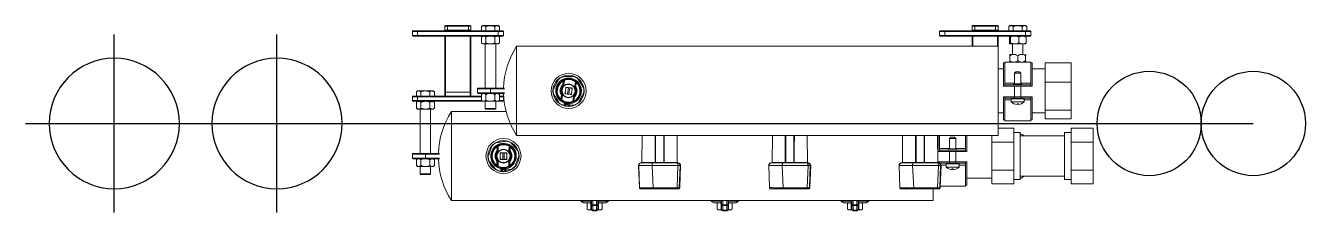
# Model space of a CAD drawing. Header units: millimetres. Extents: x 8699 to 53513, y 60576 to 70289.
# Drawn here: x 8699 to 9682, y 65834 to 65977 of the extents above.
import ezdxf

# ---------------------------------------------------------------- set-up
doc = ezdxf.new("R2010")
doc.units = ezdxf.units.MM
doc.layers.add('_UT', color=4, linetype='Continuous')

# ---------------------------------------------------------------- blocks, each defined once
blk = doc.blocks.new('A$C506974BA')
at = {"layer": '_UT', "ltscale": 10}
for p, q in [((0, 68.12), (0, -68.12)), ((-68.12, 0), (68.12, 0))]:
    blk.add_line(p, q, dxfattribs=at)
blk.add_circle((0, 0), 50, dxfattribs=at)
blk = doc.blocks.new('R+S 3')
at = {"layer": '_UT', "linetype": 'Continuous', "lineweight": 15}
for p, q in [((65785.51, -164514.38), (65786.29, -164513.93)), ((65785.51, -164514.38), (65785.51, -164518.69)), ((65786.96, -164513.93), (65786.29, -164513.93)), ((65788.4, -164514.38), (65786.96, -164513.93)), ((65788.83, -164513.93), (65786.96, -164513.93)), ((65788.37, -164513.93), (65788.79, -164513.51)), ((65788.93, -164514.28), (65788.4, -164514.38)), ((65788.4, -164514.38), (65788.4, -164518.69)), ((65789.03, -164513.51), (65788.79, -164513.51)), ((65788.79, -164514.17), (65788.79, -164517.79)), ((65789.79, -164513.54), (65789.79, -164513.17)), ((65789.79, -164513.17), (65792.79, -164513.17)), ((65789.79, -164513.54), (65792.79, -164513.54)), ((65789.79, -164517.16), (65789.79, -164513.54)), ((65792.79, -164513.17), (65792.79, -164513.54)), ((65792.79, -164513.54), (65792.79, -164517.16)), ((65793.79, -164513.51), (65793.54, -164513.51)), ((65794.17, -164514.38), (65793.65, -164514.24)), ((65795.62, -164513.93), (65793.74, -164513.93)), ((65793.79, -164513.51), (65794.21, -164513.93)), ((65793.79, -164517.79), (65793.79, -164514.17)), ((65794.17, -164514.38), (65794.17, -164518.69)), ((65797.06, -164514.38), (65795.62, -164513.93)), ((65796.29, -164513.93), (65795.62, -164513.93)), ((65796.29, -164513.93), (65797.06, -164514.38)), ((65797.06, -164514.38), (65797.06, -164518.69)), ((65885.51, -164514.38), (65886.29, -164513.93)), ((65885.51, -164514.38), (65885.51, -164518.69)), ((65886.96, -164513.93), (65886.29, -164513.93)), ((65888.4, -164514.38), (65886.96, -164513.93)), ((65888.83, -164513.93), (65886.96, -164513.93)), ((65888.37, -164513.93), (65888.79, -164513.51)), ((65888.93, -164514.28), (65888.4, -164514.38)), ((65888.4, -164514.38), (65888.4, -164518.69)), ((65889.03, -164513.51), (65888.79, -164513.51)), ((65888.79, -164514.17), (65888.79, -164517.79)), ((65889.79, -164513.54), (65889.79, -164513.17)), ((65889.79, -164513.17), (65892.79, -164513.17)), ((65889.79, -164513.54), (65892.79, -164513.54)), ((65889.79, -164517.16), (65889.79, -164513.54)), ((65892.79, -164513.17), (65892.79, -164513.54)), ((65892.79, -164513.54), (65892.79, -164517.16)), ((65893.79, -164513.51), (65893.54, -164513.51)), ((65894.17, -164514.38), (65893.65, -164514.24)), ((65895.62, -164513.93), (65893.74, -164513.93)), ((65893.79, -164513.51), (65894.21, -164513.93)), ((65893.79, -164517.79), (65893.79, -164514.17)), ((65894.17, -164514.38), (65894.17, -164518.69)), ((65897.06, -164514.38), (65895.62, -164513.93)), ((65896.29, -164513.93), (65895.62, -164513.93)), ((65896.29, -164513.93), (65897.06, -164514.38)), ((65897.06, -164514.38), (65897.06, -164518.69)), ((65985.51, -164514.38), (65986.29, -164513.93)), ((65985.51, -164514.38), (65985.51, -164518.69)), ((65986.96, -164513.93), (65986.29, -164513.93)), ((65988.4, -164514.38), (65986.96, -164513.93)), ((65988.83, -164513.93), (65986.96, -164513.93)), ((65988.37, -164513.93), (65988.79, -164513.51)), ((65988.93, -164514.28), (65988.4, -164514.38)), ((65988.4, -164514.38), (65988.4, -164518.69)), ((65989.03, -164513.51), (65988.79, -164513.51)), ((65988.79, -164514.17), (65988.79, -164517.79)), ((65989.79, -164513.54), (65989.79, -164513.17)), ((65989.79, -164513.17), (65992.79, -164513.17)), ((65989.79, -164517.16), (65989.79, -164513.54)), ((65989.79, -164513.54), (65992.79, -164513.54)), ((65992.79, -164513.17), (65992.79, -164513.54)), ((65992.79, -164513.54), (65992.79, -164517.16)), ((65993.79, -164513.51), (65993.54, -164513.51)), ((65994.17, -164514.38), (65993.65, -164514.24)), ((65995.62, -164513.93), (65993.74, -164513.93)), ((65993.79, -164513.51), (65994.21, -164513.93)), ((65993.79, -164517.79), (65993.79, -164514.17)), ((65994.17, -164514.38), (65994.17, -164518.69)), ((65997.06, -164514.38), (65995.62, -164513.93)), ((65996.29, -164513.93), (65995.62, -164513.93)), ((65996.29, -164513.93), (65997.06, -164514.38)), ((65997.06, -164514.38), (65997.06, -164518.69)), ((65731.29, -164520.86), (66101.29, -164520.86)), ((65731.29, -164520.86), (65731.29, -164529.71)), ((65780.67, -164520.53), (65782.76, -164519.21)), ((65788.36, -164520.53), (65780.67, -164520.53)), ((65782.76, -164519.21), (65788.54, -164519.21)), ((65788.74, -164519.13), (65783.03, -164519.13)), ((65786.29, -164519.13), (65785.51, -164518.69)), ((65788.4, -164518.69), (65786.96, -164519.13)), ((65788.79, -164518.76), (65788.4, -164518.69)), ((65788.79, -164517.79), (65788.79, -164520.86)), ((65789.79, -164517.65), (65789.79, -164517.16)), ((65789.79, -164517.16), (65792.79, -164517.16)), ((65789.79, -164517.65), (65792.79, -164517.65)), ((65789.79, -164520.86), (65789.79, -164517.65)), ((65792.79, -164517.16), (65792.79, -164517.65)), ((65792.79, -164517.65), (65792.79, -164520.86)), ((65793.79, -164520.86), (65793.79, -164517.79)), ((65794.17, -164518.69), (65793.79, -164518.79)), ((65793.79, -164519.13), (65793.86, -164519.13)), ((65799.54, -164519.13), (65793.83, -164519.13)), ((65794.03, -164519.21), (65799.81, -164519.21)), ((65801.9, -164520.53), (65794.21, -164520.53)), ((65797.06, -164518.69), (65795.62, -164519.13)), ((65797.06, -164518.69), (65796.29, -164519.13)), ((65799.81, -164519.21), (65801.9, -164520.53)), ((65880.67, -164520.53), (65882.76, -164519.21)), ((65888.36, -164520.53), (65880.67, -164520.53)), ((65882.76, -164519.21), (65888.54, -164519.21)), ((65888.74, -164519.13), (65883.03, -164519.13)), ((65886.29, -164519.13), (65885.51, -164518.69)), ((65888.4, -164518.69), (65886.96, -164519.13)), ((65888.79, -164518.76), (65888.4, -164518.69)), ((65888.79, -164517.79), (65888.79, -164520.86)), ((65889.79, -164517.65), (65889.79, -164517.16)), ((65889.79, -164517.16), (65892.79, -164517.16)), ((65889.79, -164517.65), (65892.79, -164517.65)), ((65889.79, -164520.86), (65889.79, -164517.65)), ((65892.79, -164517.16), (65892.79, -164517.65)), ((65892.79, -164517.65), (65892.79, -164520.86)), ((65893.79, -164520.86), (65893.79, -164517.79)), ((65894.17, -164518.69), (65893.79, -164518.79)), ((65893.79, -164519.13), (65893.86, -164519.13)), ((65899.54, -164519.13), (65893.83, -164519.13)), ((65894.03, -164519.21), (65899.81, -164519.21)), ((65901.9, -164520.53), (65894.21, -164520.53)), ((65897.06, -164518.69), (65895.62, -164519.13)), ((65897.06, -164518.69), (65896.29, -164519.13)), ((65899.81, -164519.21), (65901.9, -164520.53)), ((65980.67, -164520.53), (65982.76, -164519.21)), ((65988.36, -164520.53), (65980.67, -164520.53)), ((65982.76, -164519.21), (65988.54, -164519.21)), ((65988.74, -164519.13), (65983.03, -164519.13)), ((65986.29, -164519.13), (65985.51, -164518.69)), ((65988.4, -164518.69), (65986.96, -164519.13)), ((65988.79, -164518.76), (65988.4, -164518.69)), ((65988.79, -164517.79), (65988.79, -164520.86)), ((65989.79, -164517.65), (65989.79, -164517.16)), ((65989.79, -164517.16), (65992.79, -164517.16)), ((65989.79, -164517.65), (65992.79, -164517.65)), ((65989.79, -164520.86), (65989.79, -164517.65)), ((65992.79, -164517.16), (65992.79, -164517.65)), ((65992.79, -164517.65), (65992.79, -164520.86)), ((65993.79, -164520.86), (65993.79, -164517.79)), ((65994.17, -164518.69), (65993.79, -164518.79)), ((65993.79, -164519.13), (65993.86, -164519.13)), ((65999.54, -164519.13), (65993.83, -164519.13)), ((65994.03, -164519.21), (65999.81, -164519.21)), ((66001.9, -164520.53), (65994.21, -164520.53)), ((65997.06, -164518.69), (65995.62, -164519.13)), ((65997.06, -164518.69), (65996.29, -164519.13)), ((65999.81, -164519.21), (66001.9, -164520.53)), ((66101.29, -164520.86), (66101.29, -164520.86)), ((66101.29, -164520.86), (66101.29, -164589.16)), ((66101.29, -164555.01), (66101.29, -164520.86)), ((66101.29, -164555.01), (66101.29, -164520.86)), ((65625.29, -164533.65), (65608.29, -164533.65)), ((65608.29, -164533.65), (65608.29, -164544.33)), ((65625.29, -164533.65), (65625.29, -164544.33)), ((65669.29, -164533.65), (65686.29, -164533.65)), ((65669.29, -164544.33), (65669.29, -164533.65)), ((65686.29, -164544.33), (65686.29, -164533.65)), ((65705.29, -164532.76), (65706.29, -164532.76)), ((65705.29, -164532.76), (65705.29, -164550.5)), ((65706.29, -164532.01), (65725.71, -164532.01)), ((65706.29, -164548.1), (65706.29, -164532.01)), ((65725.16, -164547.76), (65725.74, -164531.1)), ((65726.16, -164530.8), (65725.59, -164547.76)), ((65725.74, -164531.1), (65726.16, -164530.8)), ((65727.81, -164530.8), (65727.22, -164547.76)), ((65745.29, -164529.83), (65737.29, -164529.83)), ((65745.29, -164529.83), (65746.03, -164529.83)), ((65746.21, -164530.8), (65747, -164547.76)), ((65757.3, -164547.76), (65756.72, -164530.8)), ((65756.72, -164530.8), (65756.82, -164530.94)), ((65756.82, -164530.79), (65757.41, -164547.76)), ((65825.28, -164547.73), (65825.9, -164531.06)), ((65826.31, -164530.77), (65825.71, -164547.73)), ((65825.9, -164531.06), (65826.31, -164530.77)), ((65827.97, -164530.77), (65827.34, -164547.73)), ((65845.44, -164529.84), (65837.44, -164529.82)), ((65845.44, -164529.84), (65846.19, -164529.84)), ((65846.2, -164529.86), (65846.19, -164529.84)), ((65846.37, -164530.81), (65847.12, -164547.77)), ((65857.42, -164547.8), (65856.88, -164530.83)), ((65856.88, -164530.83), (65856.98, -164530.97)), ((65856.97, -164530.83), (65857.53, -164547.8)), ((65925.24, -164547.74), (65925.84, -164531.08)), ((65926.26, -164530.78), (65925.67, -164547.74)), ((65925.84, -164531.08), (65926.26, -164530.78)), ((65927.91, -164530.78), (65927.29, -164547.74)), ((65945.39, -164529.84), (65937.39, -164529.83)), ((65945.39, -164529.84), (65946.13, -164529.84)), ((65946.15, -164529.86), (65946.13, -164529.84)), ((65946.31, -164530.8), (65947.08, -164547.77)), ((65957.38, -164547.78), (65956.82, -164530.82)), ((65956.82, -164530.82), (65956.92, -164530.96)), ((65956.92, -164530.81), (65957.49, -164547.78)), ((65625.29, -164537.01), (65630.29, -164537.01)), ((65630.29, -164573.01), (65630.29, -164537.01)), ((65630.29, -164539.51), (65664.29, -164539.51)), ((65664.29, -164537.01), (65669.29, -164537.01)), ((65664.29, -164573.01), (65664.29, -164537.01)), ((65686.29, -164538.16), (65705.29, -164538.16)), ((66063.56, -164543.49), (66062.89, -164543.6)), ((66117.29, -164541.51), (66117.79, -164541.01)), ((66117.29, -164547.01), (66117.29, -164541.51)), ((66117.29, -164541.51), (66125.29, -164541.51)), ((66124.79, -164541.01), (66117.79, -164541.01)), ((66124.79, -164541.01), (66125.29, -164541.51)), ((66125.29, -164541.51), (66125.29, -164547.01)), ((65625.29, -164544.33), (65608.29, -164544.33)), ((65608.29, -164544.33), (65608.29, -164565.69)), ((65625.29, -164544.33), (65625.29, -164565.69)), ((65669.29, -164544.33), (65686.29, -164544.33)), ((65669.29, -164565.69), (65669.29, -164544.33)), ((65686.29, -164565.69), (65686.29, -164544.33)), ((65705.29, -164550.5), (65706.11, -164550.5)), ((65706.29, -164549.5), (65706.29, -164548.1)), ((65706.29, -164548.1), (65711.29, -164548.1)), ((65706.29, -164550.5), (65706.29, -164549.5)), ((65711.29, -164549), (65711.29, -164546.5)), ((65711.31, -164546.5), (65711.29, -164546.5)), ((65721.29, -164549), (65711.29, -164549)), ((65721.26, -164546.5), (65711.31, -164546.5)), ((65713.79, -164558.52), (65713.79, -164550.5)), ((65715.79, -164545.17), (65715.79, -164544.54)), ((65716.79, -164544.54), (65716.79, -164545.17)), ((65718.79, -164550.5), (65718.79, -164558.52)), ((65721.29, -164546.5), (65721.26, -164546.5)), ((65721.29, -164546.5), (65721.29, -164549)), ((65721.29, -164548.1), (65725.18, -164548.1)), ((65725.59, -164547.76), (65725.16, -164547.76)), ((65726.29, -164550.5), (65726.29, -164549.63)), ((65726.46, -164550.5), (65727.29, -164550.5)), ((65747, -164547.76), (65727.22, -164547.76)), ((65727.29, -164549.81), (65727.29, -164550.5)), ((65727.88, -164570.86), (65727.7, -164550.21)), ((65727.7, -164550.21), (65737.85, -164550.21)), ((65727.85, -164550.21), (65727.86, -164549.83)), ((65736.79, -164549.73), (65736.79, -164549.83)), ((65737.85, -164550.21), (65738.17, -164550.21)), ((65738.17, -164550.21), (65744.4, -164550.21)), ((65738.17, -164570.86), (65738.17, -164550.21)), ((65744.4, -164550.21), (65744.72, -164550.21)), ((65744.4, -164550.21), (65744.4, -164570.86)), ((65744.72, -164550.21), (65754.87, -164550.21)), ((65745.79, -164549.83), (65745.79, -164549.73)), ((65746.72, -164549.83), (65745.79, -164549.83)), ((65754.87, -164550.21), (65754.69, -164570.86)), ((65754.71, -164549.83), (65754.72, -164550.21)), ((65757.41, -164547.76), (65757.3, -164547.76)), ((65825.71, -164547.73), (65825.28, -164547.73)), ((65847.12, -164547.77), (65827.34, -164547.73)), ((65827.95, -164570.86), (65827.81, -164550.19)), ((65827.81, -164550.19), (65837.96, -164550.21)), ((65827.96, -164550.19), (65827.98, -164549.8)), ((65836.9, -164549.72), (65836.9, -164549.82)), ((65837.96, -164550.21), (65838.29, -164550.21)), ((65838.24, -164570.86), (65838.29, -164550.21)), ((65838.29, -164550.21), (65844.51, -164550.22)), ((65844.51, -164550.22), (65844.47, -164570.86)), ((65844.51, -164550.22), (65844.84, -164550.22)), ((65844.84, -164550.22), (65854.99, -164550.24)), ((65845.9, -164549.84), (65845.9, -164549.74)), ((65846.83, -164549.84), (65845.9, -164549.84)), ((65854.99, -164550.24), (65854.77, -164570.86)), ((65854.83, -164549.86), (65854.84, -164550.24)), ((65857.53, -164547.8), (65857.42, -164547.8)), ((65925.67, -164547.74), (65925.24, -164547.74)), ((65947.08, -164547.77), (65927.29, -164547.74)), ((65927.92, -164570.86), (65927.77, -164550.2)), ((65927.77, -164550.2), (65937.92, -164550.21)), ((65927.92, -164550.2), (65927.93, -164549.81)), ((65936.86, -164549.72), (65936.86, -164549.83)), ((65937.92, -164550.21), (65938.25, -164550.21)), ((65938.22, -164570.86), (65938.25, -164550.21)), ((65938.25, -164550.21), (65944.47, -164550.22)), ((65944.47, -164550.22), (65944.44, -164570.86)), ((65944.47, -164550.22), (65944.8, -164550.22)), ((65944.8, -164550.22), (65954.95, -164550.23)), ((65945.86, -164549.84), (65945.86, -164549.74)), ((65946.79, -164549.84), (65945.86, -164549.84)), ((65954.95, -164550.23), (65954.74, -164570.86)), ((65954.79, -164549.85), (65954.8, -164550.23)), ((65957.49, -164547.78), (65957.38, -164547.78)), ((66056.31, -164547.88), (66056.14, -164547.63)), ((66056.31, -164547.88), (66056.3, -164550.84)), ((66056.81, -164547.38), (66056.8, -164550.92)), ((66056.81, -164547.38), (66057.11, -164547.38)), ((66057.11, -164547.38), (66056.97, -164547.12)), ((66057.1, -164551.15), (66057.11, -164547.38)), ((66058.78, -164556.73), (66058.79, -164553.28)), ((66058.79, -164552.51), (66059.57, -164552.51)), ((66058.79, -164553.28), (66058.79, -164552.51)), ((66059.29, -164546), (66059.29, -164544.37)), ((66059.57, -164552.51), (66060.79, -164552.51)), ((66060.78, -164557.51), (66060.79, -164552.51)), ((66060.79, -164552.51), (66061.79, -164552.52)), ((66061.79, -164552.52), (66061.78, -164557.52)), ((66061.79, -164552.52), (66063.02, -164552.52)), ((66063.02, -164552.52), (66063.79, -164552.52)), ((66063.29, -164544.37), (66063.29, -164546)), ((66063.79, -164553.3), (66063.78, -164556.74)), ((66063.79, -164552.52), (66063.79, -164553.3)), ((66065.51, -164547.41), (66065.5, -164551.17)), ((66065.66, -164547.15), (66065.51, -164547.41)), ((66065.51, -164547.41), (66065.81, -164547.41)), ((66065.8, -164550.95), (66065.81, -164547.41)), ((66066.3, -164550.88), (66066.31, -164547.91)), ((66066.31, -164547.91), (66066.48, -164547.67)), ((66110.47, -164553.51), (66121.29, -164553.51)), ((66121.29, -164553.01), (66110.54, -164553.01)), ((66114.36, -164547.79), (66115.29, -164547.01)), ((66114.36, -164547.79), (66114.36, -164552.23)), ((66115.29, -164553.01), (66114.36, -164552.23)), ((66115.29, -164547.01), (66116.09, -164547.01)), ((66116.09, -164547.01), (66121.29, -164547.01)), ((66117.82, -164547.79), (66117.82, -164552.23)), ((66121.29, -164547.01), (66126.48, -164547.01)), ((66130.79, -164553.01), (66121.29, -164553.01)), ((66121.29, -164553.51), (66121.29, -164553.01)), ((66121.29, -164553.51), (66121.29, -164556.51)), ((66121.29, -164553.51), (66131.29, -164553.51)), ((66124.75, -164547.79), (66124.75, -164552.23)), ((66126.48, -164547.01), (66127.29, -164547.01)), ((66127.29, -164547.01), (66128.21, -164547.79)), ((66128.21, -164552.23), (66127.29, -164553.01)), ((66128.21, -164547.79), (66128.21, -164552.23)), ((66131.29, -164553.51), (66131.29, -164556.51)), ((65706.11, -164558.52), (65705.29, -164558.52)), ((65705.29, -164570.86), (65705.29, -164558.52)), ((65706.29, -164558.52), (65706.29, -164559.52)), ((65706.29, -164559.52), (65706.29, -164560.92)), ((65706.29, -164560.92), (65706.29, -164570.86)), ((65713.79, -164560.92), (65706.29, -164560.92)), ((65713.29, -164560.52), (65713.29, -164559.52)), ((65713.29, -164560.52), (65719.29, -164560.52)), ((65713.79, -164568.5), (65713.79, -164560.52)), ((65718.79, -164560.52), (65718.79, -164568.5)), ((65726.29, -164560.92), (65718.79, -164560.92)), ((65719.29, -164559.52), (65719.29, -164560.52)), ((65726.29, -164558.52), (65726.29, -164559.52)), ((65726.29, -164559.52), (65726.29, -164560.92)), ((65726.29, -164560.92), (65726.29, -164570.86)), ((65727.17, -164558.52), (65726.46, -164558.52)), ((65727.29, -164558.52), (65727.17, -164558.52)), ((65727.29, -164570.86), (65727.29, -164558.52)), ((66056.26, -164562.12), (66056.09, -164562.36)), ((66056.27, -164559.15), (66056.26, -164562.12)), ((66056.77, -164559.08), (66056.76, -164562.62)), ((66057.06, -164562.62), (66056.76, -164562.62)), ((66056.91, -164562.88), (66057.06, -164562.62)), ((66057.06, -164562.62), (66057.07, -164558.85)), ((66058.78, -164557.51), (66058.78, -164556.73)), ((66059.56, -164557.51), (66058.78, -164557.51)), ((66060.78, -164557.51), (66059.56, -164557.51)), ((66061.78, -164557.52), (66060.78, -164557.51)), ((66063, -164557.52), (66061.78, -164557.52)), ((66063.78, -164557.52), (66063, -164557.52)), ((66063.78, -164556.74), (66063.78, -164557.52)), ((66065.47, -164558.88), (66065.46, -164562.65)), ((66065.76, -164562.65), (66065.46, -164562.65)), ((66065.46, -164562.65), (66065.6, -164562.91)), ((66065.76, -164562.65), (66065.77, -164559.11)), ((66066.26, -164562.15), (66066.27, -164559.18)), ((66066.26, -164562.15), (66066.43, -164562.4)), ((66101.29, -164589.16), (66101.29, -164555.01)), ((66101.29, -164589.16), (66101.29, -164555.01)), ((66121.29, -164556.51), (66110.47, -164556.51)), ((66110.54, -164557.01), (66121.29, -164557.01)), ((66117.29, -164591.01), (66117.29, -164557.01)), ((66121.29, -164557.01), (66121.29, -164556.51)), ((66131.29, -164556.51), (66121.29, -164556.51)), ((66121.29, -164557.01), (66130.79, -164557.01)), ((66125.29, -164557.01), (66125.29, -164591.01)), ((65625.29, -164565.69), (65608.29, -164565.69)), ((65608.29, -164565.69), (65608.29, -164576.38)), ((65625.29, -164565.69), (65625.29, -164576.38)), ((65630.29, -164573.01), (65625.29, -164573.01)), ((65664.29, -164570.51), (65630.29, -164570.51)), ((65669.29, -164573.01), (65664.29, -164573.01)), ((65669.29, -164565.69), (65686.29, -164565.69)), ((65669.29, -164576.38), (65669.29, -164565.69)), ((65681.29, -164570.86), (66051.29, -164570.86)), ((65681.29, -164570.86), (65681.29, -164639.16)), ((65686.29, -164570.86), (65686.29, -164565.69)), ((65714.79, -164569.5), (65713.79, -164568.5)), ((65716.29, -164568.5), (65713.79, -164568.5)), ((65714.79, -164569.5), (65716.29, -164569.5)), ((65718.79, -164568.5), (65716.29, -164568.5)), ((65716.29, -164569.5), (65717.79, -164569.5)), ((65718.79, -164568.5), (65717.79, -164569.5)), ((66051.29, -164570.86), (66051.29, -164570.86)), ((66051.29, -164570.86), (66051.29, -164639.16)), ((66051.29, -164605.01), (66051.29, -164570.86)), ((66051.29, -164605.01), (66051.29, -164570.86)), ((65625.29, -164576.38), (65608.29, -164576.38)), ((65655.29, -164582.76), (65656.29, -164582.76)), ((65655.29, -164582.76), (65655.29, -164600.5)), ((65656.29, -164582.01), (65676.29, -164582.01)), ((65656.29, -164598.1), (65656.29, -164582.01)), ((65669.29, -164576.38), (65681.29, -164576.38)), ((65676.29, -164598.1), (65676.29, -164582.01)), ((65676.29, -164582.76), (65677.29, -164582.76)), ((65677.29, -164582.76), (65677.29, -164600.5)), ((65625.29, -164583.56), (65645.29, -164583.56)), ((65625.29, -164590.32), (65625.29, -164583.56)), ((65625.29, -164590.32), (65645.29, -164590.32)), ((65625.29, -164611.77), (65625.29, -164590.32)), ((65645.29, -164590.32), (65645.29, -164583.56)), ((65645.29, -164588.16), (65655.29, -164588.16)), ((65645.29, -164611.77), (65645.29, -164590.32)), ((65677.29, -164588.16), (65681.29, -164588.16)), ((66101.29, -164589.16), (66059.27, -164589.16)), ((66067.29, -164591.51), (66067.79, -164591.01)), ((66067.29, -164597.01), (66067.29, -164591.51)), ((66067.29, -164591.51), (66075.29, -164591.51)), ((66074.79, -164591.01), (66067.79, -164591.01)), ((66074.79, -164591.01), (66075.29, -164591.51)), ((66075.29, -164591.51), (66075.29, -164597.01)), ((66101.29, -164589.16), (66101.29, -164589.16)), ((66114.36, -164591.79), (66115.29, -164591.01)), ((66114.36, -164591.79), (66114.36, -164596.23)), ((66115.29, -164591.01), (66116.09, -164591.01)), ((66116.09, -164591.01), (66121.29, -164591.01)), ((66117.82, -164591.79), (66117.82, -164596.23)), ((66121.29, -164591.01), (66126.48, -164591.01)), ((66124.75, -164591.79), (66124.75, -164596.23)), ((66126.48, -164591.01), (66127.29, -164591.01)), ((66127.29, -164591.01), (66128.21, -164591.79)), ((66128.21, -164591.79), (66128.21, -164596.23)), ((65655.29, -164600.5), (65656.11, -164600.5)), ((65656.29, -164599.5), (65656.29, -164598.1)), ((65656.29, -164598.1), (65661.29, -164598.1)), ((65656.29, -164600.5), (65656.29, -164599.5)), ((65661.29, -164599), (65661.29, -164596.5)), ((65661.31, -164596.5), (65661.29, -164596.5)), ((65671.29, -164599), (65661.29, -164599)), ((65671.26, -164596.5), (65661.31, -164596.5)), ((65663.79, -164608.52), (65663.79, -164600.5)), ((65665.79, -164595.17), (65665.79, -164594.54)), ((65666.79, -164594.54), (65666.79, -164595.17)), ((65668.79, -164600.5), (65668.79, -164608.52)), ((65671.29, -164596.5), (65671.26, -164596.5)), ((65671.29, -164596.5), (65671.29, -164599)), ((65671.29, -164598.1), (65676.29, -164598.1)), ((65676.29, -164599.5), (65676.29, -164598.1)), ((65676.29, -164600.5), (65676.29, -164599.5)), ((65676.46, -164600.5), (65677.29, -164600.5)), ((66007.29, -164597.29), (66006.89, -164600.23)), ((66007.29, -164597.29), (66007.15, -164597.02)), ((66007.85, -164596.86), (66007.38, -164600.37)), ((66007.64, -164600.63), (66008.15, -164596.9)), ((66007.85, -164596.86), (66008.15, -164596.9)), ((66008.15, -164596.9), (66008.04, -164596.62)), ((66008.58, -164606.38), (66009.04, -164602.97)), ((66009.04, -164602.97), (66009.14, -164602.2)), ((66009.14, -164602.2), (66009.92, -164602.3)), ((66009.92, -164602.3), (66011.13, -164602.47)), ((66010.45, -164607.42), (66011.13, -164602.47)), ((66010.48, -164595.81), (66010.7, -164594.2)), ((66011.13, -164602.47), (66012.12, -164602.6)), ((66012.12, -164602.6), (66011.44, -164607.56)), ((66012.12, -164602.6), (66013.33, -164602.77)), ((66013.33, -164602.77), (66014.1, -164602.87)), ((66014.1, -164602.87), (66013.99, -164603.64)), ((66015.05, -164593.88), (66014.37, -164593.91)), ((66014.66, -164594.72), (66014.45, -164596.34)), ((66016.47, -164598.03), (66015.97, -164601.76)), ((66016.29, -164601.58), (66016.77, -164598.07)), ((66016.65, -164597.79), (66016.47, -164598.03)), ((66016.47, -164598.03), (66016.77, -164598.07)), ((66016.8, -164601.57), (66017.2, -164598.63)), ((66017.2, -164598.63), (66017.4, -164598.41)), ((66071.29, -164603.01), (66060.54, -164603.01)), ((66061.29, -164600.51), (66061.29, -164597.51)), ((66061.29, -164597.51), (66064.69, -164597.51)), ((66064.36, -164600.51), (66061.29, -164600.51)), ((66065.29, -164597.01), (66061.79, -164597.01)), ((66061.79, -164601.01), (66064.36, -164601.01)), ((66064.36, -164597.79), (66065.29, -164597.01)), ((66064.36, -164597.79), (66064.36, -164602.23)), ((66065.29, -164603.01), (66064.36, -164602.23)), ((66065.29, -164597.01), (66066.09, -164597.01)), ((66066.09, -164597.01), (66071.29, -164597.01)), ((66067.82, -164597.79), (66067.82, -164602.23)), ((66071.29, -164597.01), (66076.48, -164597.01)), ((66071.29, -164603.51), (66071.29, -164603.01)), ((66080.79, -164603.01), (66071.29, -164603.01)), ((66074.75, -164597.79), (66074.75, -164602.23)), ((66076.48, -164597.01), (66077.29, -164597.01)), ((66077.29, -164597.01), (66078.21, -164597.79)), ((66127.29, -164597.01), (66077.29, -164597.01)), ((66078.21, -164602.23), (66077.29, -164603.01)), ((66077.88, -164597.51), (66127.29, -164597.51)), ((66078.21, -164597.79), (66078.21, -164602.23)), ((66127.29, -164600.51), (66078.21, -164600.51)), ((66078.21, -164601.01), (66086.79, -164601.01)), ((66086.29, -164601.51), (66086.29, -164604.3)), ((66086.79, -164603.94), (66086.79, -164601.01)), ((66105.79, -164601.01), (66086.79, -164601.01)), ((66105.79, -164601.01), (66127.29, -164601.01)), ((66105.79, -164601.01), (66105.79, -164603.94)), ((66106.29, -164604.3), (66106.29, -164601.51)), ((66115.29, -164597.01), (66114.36, -164596.23)), ((66114.36, -164604.24), (66114.36, -164601.01)), ((66117.86, -164604.24), (66117.86, -164601.01)), ((66124.79, -164604.24), (66124.79, -164601.01)), ((66128.21, -164596.23), (66127.29, -164597.01)), ((66127.29, -164597.51), (66127.29, -164597.01)), ((66130.79, -164597.01), (66127.29, -164597.01)), ((66127.29, -164600.51), (66127.29, -164597.51)), ((66127.29, -164597.51), (66131.29, -164597.51)), ((66127.29, -164600.51), (66127.29, -164601.01)), ((66131.29, -164600.51), (66127.29, -164600.51)), ((66127.29, -164601.01), (66130.79, -164601.01)), ((66128.21, -164604.24), (66128.21, -164601.01)), ((66131.29, -164600.51), (66131.29, -164597.51)), ((65625.29, -164611.77), (65645.29, -164611.77)), ((65625.29, -164626.47), (65625.29, -164611.77)), ((65645.29, -164626.47), (65645.29, -164611.77)), ((65656.11, -164608.52), (65655.29, -164608.52)), ((65655.29, -164626.38), (65655.29, -164608.52)), ((65656.29, -164608.52), (65656.29, -164609.52)), ((65656.29, -164609.52), (65656.29, -164610.92)), ((65656.29, -164610.92), (65656.29, -164627.01)), ((65663.79, -164610.92), (65656.29, -164610.92)), ((65663.29, -164610.52), (65663.29, -164609.52)), ((65663.29, -164610.52), (65669.29, -164610.52)), ((65663.79, -164618.5), (65663.79, -164610.52)), ((65668.79, -164610.52), (65668.79, -164618.5)), ((65676.29, -164610.92), (65668.79, -164610.92)), ((65669.29, -164609.52), (65669.29, -164610.52)), ((65676.29, -164608.52), (65676.29, -164609.52)), ((65676.29, -164609.52), (65676.29, -164610.92)), ((65676.29, -164610.92), (65676.29, -164627.01)), ((65677.17, -164608.52), (65676.46, -164608.52)), ((65677.29, -164608.52), (65677.17, -164608.52)), ((65677.29, -164626.38), (65677.29, -164608.52)), ((66005.37, -164611.4), (66005.17, -164611.62)), ((66005.77, -164608.46), (66005.37, -164611.4)), ((66006.28, -164608.45), (66005.8, -164611.96)), ((66006.1, -164612), (66005.8, -164611.96)), ((66005.92, -164612.24), (66006.1, -164612)), ((66006.1, -164612), (66006.61, -164608.27)), ((66008.47, -164607.15), (66008.58, -164606.38)), ((66009.24, -164607.26), (66008.47, -164607.15)), ((66010.45, -164607.42), (66009.24, -164607.26)), ((66011.44, -164607.56), (66010.45, -164607.42)), ((66012.66, -164607.72), (66011.44, -164607.56)), ((66013.43, -164607.83), (66012.66, -164607.72)), ((66013.53, -164607.06), (66013.43, -164607.83)), ((66013.99, -164603.64), (66013.53, -164607.06)), ((66014.93, -164609.4), (66014.42, -164613.13)), ((66014.72, -164613.17), (66015.2, -164609.66)), ((66015.28, -164612.74), (66015.68, -164609.8)), ((66015.28, -164612.74), (66015.42, -164613.01)), ((66051.29, -164639.16), (66051.29, -164605.01)), ((66051.29, -164639.16), (66051.29, -164605.01)), ((66060.47, -164603.51), (66071.29, -164603.51)), ((66071.29, -164606.51), (66060.47, -164606.51)), ((66060.54, -164607.01), (66071.29, -164607.01)), ((66067.29, -164641.01), (66067.29, -164607.01)), ((66071.29, -164603.51), (66071.29, -164606.51)), ((66071.29, -164603.51), (66081.29, -164603.51)), ((66071.29, -164607.01), (66071.29, -164606.51)), ((66081.29, -164606.51), (66071.29, -164606.51)), ((66071.29, -164607.01), (66080.79, -164607.01)), ((66075.29, -164607.01), (66075.29, -164641.01)), ((66081.29, -164603.51), (66081.29, -164606.51)), ((66086.29, -164604.3), (66086.29, -164647.01)), ((66105.79, -164603.94), (66086.79, -164603.94)), ((66086.79, -164647.01), (66086.79, -164603.94)), ((66105.79, -164603.94), (66105.79, -164647.01)), ((66106.29, -164647.01), (66106.29, -164604.3)), ((66115.29, -164605.01), (66114.36, -164604.24)), ((66114.36, -164604.24), (66114.36, -164604.24)), ((66116.11, -164605.01), (66115.29, -164605.01)), ((66121.33, -164605.01), (66116.11, -164605.01)), ((66117.86, -164604.24), (66117.86, -164604.24)), ((66117.86, -164604.24), (66117.86, -164604.24)), ((66126.5, -164605.01), (66121.33, -164605.01)), ((66124.79, -164604.24), (66124.79, -164604.24)), ((66124.79, -164604.24), (66124.79, -164604.24)), ((66127.29, -164605.01), (66126.5, -164605.01)), ((66128.21, -164604.24), (66127.29, -164605.01)), ((66128.21, -164604.24), (66128.21, -164604.24)), ((65655.29, -164621.86), (65645.29, -164621.86)), ((65664.79, -164619.5), (65663.79, -164618.5)), ((65666.29, -164618.5), (65663.79, -164618.5)), ((65664.79, -164619.5), (65666.29, -164619.5)), ((65668.79, -164618.5), (65666.29, -164618.5)), ((65666.29, -164619.5), (65667.79, -164619.5)), ((65668.79, -164618.5), (65667.79, -164619.5)), ((65681.29, -164621.86), (65677.29, -164621.86)), ((66014.72, -164613.17), (66014.42, -164613.13)), ((66014.42, -164613.13), (66014.53, -164613.41)), ((65625.29, -164626.47), (65645.29, -164626.47)), ((65656.29, -164626.38), (65655.29, -164626.38)), ((65662.79, -164627.01), (65656.29, -164627.01)), ((65659.67, -164627.74), (65660.29, -164627.01)), ((65660.29, -164633.01), (65659.67, -164632.29)), ((65660.28, -164628.12), (65660.29, -164628.12)), ((65660.28, -164631.91), (65660.28, -164628.12)), ((65660.29, -164628.12), (65660.28, -164628.12)), ((65660.29, -164631.91), (65660.28, -164631.91)), ((65669.21, -164627.01), (65660.29, -164627.01)), ((65660.29, -164628.12), (65660.29, -164628.12)), ((65662.78, -164627.01), (65662.79, -164627.01)), ((65669.79, -164627.01), (65662.79, -164627.01)), ((65666.28, -164631.91), (65666.28, -164628.12)), ((65669.21, -164627.01), (65669.36, -164627.01)), ((65672.29, -164627.01), (65669.36, -164627.01)), ((65676.29, -164627.01), (65669.79, -164627.01)), ((65672.28, -164631.91), (65672.28, -164628.12)), ((65672.29, -164627.01), (65672.29, -164627.01)), ((65672.29, -164631.91), (65672.29, -164628.12)), ((65677.29, -164626.38), (65676.29, -164626.38)), ((65659.88, -164641.79), (65659.88, -164646.23)), ((65662.63, -164641.01), (65660.29, -164641.01)), ((65662.29, -164641.01), (65662.29, -164632.86)), ((65662.63, -164641.01), (65668.58, -164641.01)), ((65665.38, -164641.79), (65665.38, -164646.23)), ((65668.58, -164641.01), (65672.23, -164641.01)), ((65669.21, -164633.01), (65669.36, -164633.01)), ((65672.29, -164633.01), (65669.36, -164633.01)), ((65670.29, -164633.01), (65670.29, -164641.01)), ((65671.78, -164641.79), (65671.78, -164646.23)), ((65672.29, -164633.01), (65672.29, -164633.01)), ((65672.69, -164641.79), (65672.69, -164646.23)), ((66051.29, -164639.16), (65681.29, -164639.16)), ((65681.29, -164639.16), (65681.29, -164647.01)), ((65681.79, -164647.01), (65681.79, -164639.16)), ((65700.79, -164639.16), (65700.79, -164647.01)), ((65701.29, -164647.01), (65701.29, -164639.16)), ((66051.29, -164639.16), (66051.29, -164639.16)), ((66064.5, -164641.68), (66064.36, -164641.79)), ((66064.36, -164641.79), (66064.36, -164646.23)), ((66064.5, -164641.68), (66065.29, -164641.01)), ((66065.29, -164641.01), (66066.21, -164641.01)), ((66066.21, -164641.01), (66071.51, -164641.01)), ((66068.05, -164641.79), (66068.05, -164646.23)), ((66071.51, -164641.01), (66076.59, -164641.01)), ((66074.98, -164641.79), (66074.98, -164646.23)), ((66076.59, -164641.01), (66077.29, -164641.01)), ((66077.29, -164641.01), (66078.07, -164641.68)), ((66078.21, -164641.79), (66078.21, -164646.23)), ((65656.29, -164647.51), (65660.29, -164647.51)), ((65656.29, -164650.51), (65656.29, -164647.51)), ((65660.29, -164650.51), (65656.29, -164650.51)), ((65660.29, -164647.01), (65656.79, -164647.01)), ((65656.79, -164651.01), (65660.29, -164651.01)), ((65659.36, -164654.24), (65659.36, -164651.01)), ((65660.29, -164647.01), (65660.29, -164647.51)), ((65722.29, -164647.01), (65660.29, -164647.01)), ((65660.34, -164647.01), (65660.29, -164647.01)), ((65660.29, -164650.51), (65660.29, -164647.51)), ((65660.29, -164647.51), (65722.29, -164647.51)), ((65660.29, -164650.51), (65660.29, -164651.01)), ((65722.29, -164650.51), (65660.29, -164650.51)), ((65660.29, -164651.01), (65722.29, -164651.01)), ((65662.86, -164654.24), (65662.86, -164651.01)), ((65669.79, -164654.24), (65669.79, -164651.01)), ((65673.21, -164654.24), (65673.21, -164651.01)), ((65681.29, -164651.01), (65681.29, -164651.51)), ((65681.29, -164651.51), (65683.29, -164651.51)), ((65681.29, -164651.51), (65681.29, -164654.51)), ((65683.29, -164651.01), (65683.29, -164651.51)), ((65699.29, -164651.01), (65683.29, -164651.01)), ((65683.29, -164651.51), (65699.29, -164651.51)), ((65683.29, -164654.51), (65683.29, -164651.51)), ((65699.29, -164651.01), (65699.29, -164651.51)), ((65699.29, -164651.51), (65699.29, -164654.51)), ((65699.29, -164651.51), (65701.29, -164651.51)), ((65701.29, -164651.51), (65701.29, -164651.01)), ((65701.29, -164654.51), (65701.29, -164651.51)), ((65722.29, -164647.01), (65722.29, -164647.51)), ((65725.79, -164647.01), (65722.29, -164647.01)), ((65722.29, -164650.51), (65722.29, -164647.51)), ((65722.29, -164647.51), (65726.29, -164647.51)), ((65722.29, -164651.01), (65722.29, -164650.51)), ((65726.29, -164650.51), (65722.29, -164650.51)), ((65722.29, -164651.01), (65725.79, -164651.01)), ((65726.29, -164650.51), (65726.29, -164647.51)), ((66061.29, -164647.51), (66065.29, -164647.51)), ((66061.29, -164650.51), (66061.29, -164647.51)), ((66065.29, -164650.51), (66061.29, -164650.51)), ((66065.29, -164647.01), (66061.79, -164647.01)), ((66061.79, -164651.01), (66065.29, -164651.01)), ((66064.36, -164646.23), (66064.5, -164646.34)), ((66064.36, -164654.24), (66064.36, -164651.01)), ((66065.29, -164647.01), (66064.49, -164646.35)), ((66065.29, -164647.01), (66065.29, -164647.51)), ((66127.29, -164647.01), (66065.29, -164647.01)), ((66065.29, -164650.51), (66065.29, -164647.51)), ((66065.29, -164647.51), (66127.29, -164647.51)), ((66065.29, -164650.51), (66065.29, -164651.01)), ((66127.29, -164650.51), (66065.29, -164650.51)), ((66065.29, -164651.01), (66127.29, -164651.01)), ((66067.86, -164654.24), (66067.86, -164651.01)), ((66074.79, -164654.24), (66074.79, -164651.01)), ((66078.08, -164646.35), (66077.29, -164647.01)), ((66078.21, -164654.24), (66078.21, -164651.01)), ((66086.29, -164651.01), (66086.29, -164651.51)), ((66086.29, -164651.51), (66088.29, -164651.51)), ((66086.29, -164651.51), (66086.29, -164654.51)), ((66104.29, -164651.01), (66088.29, -164651.01)), ((66088.29, -164651.01), (66088.29, -164651.51)), ((66088.29, -164651.51), (66104.29, -164651.51)), ((66088.29, -164654.51), (66088.29, -164651.51)), ((66104.29, -164651.01), (66104.29, -164651.51)), ((66104.29, -164651.51), (66106.29, -164651.51)), ((66104.29, -164651.51), (66104.29, -164654.51)), ((66106.29, -164651.51), (66106.29, -164651.01)), ((66106.29, -164654.51), (66106.29, -164651.51)), ((66127.29, -164647.01), (66127.29, -164647.51)), ((66130.79, -164647.01), (66127.29, -164647.01)), ((66127.29, -164650.51), (66127.29, -164647.51)), ((66127.29, -164647.51), (66131.29, -164647.51)), ((66127.29, -164651.01), (66127.29, -164650.51)), ((66131.29, -164650.51), (66127.29, -164650.51)), ((66127.29, -164651.01), (66130.79, -164651.01)), ((66131.29, -164650.51), (66131.29, -164647.51)), ((65660.29, -164655.01), (65659.36, -164654.24)), ((65659.36, -164654.24), (65659.36, -164654.24)), ((65661.11, -164655.01), (65660.29, -164655.01)), ((65666.33, -164655.01), (65661.11, -164655.01)), ((65662.86, -164654.24), (65662.86, -164654.24)), ((65662.86, -164654.24), (65662.86, -164654.24)), ((65671.5, -164655.01), (65666.33, -164655.01)), ((65669.79, -164654.24), (65669.79, -164654.24)), ((65669.79, -164654.24), (65669.79, -164654.24)), ((65672.29, -164655.01), (65671.5, -164655.01)), ((65673.21, -164654.24), (65672.29, -164655.01)), ((65673.21, -164654.24), (65673.21, -164654.24)), ((65683.29, -164654.51), (65681.29, -164654.51)), ((65681.79, -164655.01), (65683.29, -164655.01)), ((65699.29, -164654.51), (65683.29, -164654.51)), ((65683.29, -164655.01), (65683.29, -164654.51)), ((65683.29, -164655.01), (65699.29, -164655.01)), ((65699.29, -164655.01), (65699.29, -164654.51)), ((65701.29, -164654.51), (65699.29, -164654.51)), ((65699.29, -164655.01), (65700.79, -164655.01)), ((66065.29, -164655.01), (66064.36, -164654.24)), ((66064.36, -164654.24), (66064.36, -164654.24)), ((66066.11, -164655.01), (66065.29, -164655.01)), ((66071.33, -164655.01), (66066.11, -164655.01)), ((66067.86, -164654.24), (66067.86, -164654.24)), ((66067.86, -164654.24), (66067.86, -164654.24)), ((66076.5, -164655.01), (66071.33, -164655.01)), ((66074.79, -164654.24), (66074.79, -164654.24)), ((66074.79, -164654.24), (66074.79, -164654.24)), ((66077.29, -164655.01), (66076.5, -164655.01)), ((66078.21, -164654.24), (66077.29, -164655.01)), ((66078.21, -164654.24), (66078.21, -164654.24)), ((66088.29, -164654.51), (66086.29, -164654.51)), ((66086.79, -164655.01), (66088.29, -164655.01)), ((66088.29, -164655.01), (66088.29, -164654.51)), ((66104.29, -164654.51), (66088.29, -164654.51)), ((66088.29, -164655.01), (66104.29, -164655.01)), ((66106.29, -164654.51), (66104.29, -164654.51)), ((66104.29, -164655.01), (66104.29, -164654.51)), ((66104.29, -164655.01), (66105.79, -164655.01))]:
    blk.add_line(p, q, dxfattribs=at)
for points in [[(65788.79, -164514.17), (65788.8, -164514.05), (65788.86, -164513.93), (65788.95, -164513.82), (65789.08, -164513.73), (65789.23, -164513.65), (65789.4, -164513.59), (65789.59, -164513.56), (65789.79, -164513.54)], [(65792.79, -164513.54), (65792.98, -164513.56), (65793.17, -164513.59), (65793.34, -164513.65), (65793.49, -164513.73), (65793.62, -164513.82), (65793.71, -164513.93), (65793.77, -164514.05), (65793.79, -164514.17)], [(65888.79, -164514.17), (65888.8, -164514.05), (65888.86, -164513.93), (65888.95, -164513.82), (65889.08, -164513.73), (65889.23, -164513.65), (65889.4, -164513.59), (65889.59, -164513.56), (65889.79, -164513.54)], [(65892.79, -164513.54), (65892.98, -164513.56), (65893.17, -164513.59), (65893.34, -164513.65), (65893.49, -164513.73), (65893.62, -164513.82), (65893.71, -164513.93), (65893.77, -164514.05), (65893.79, -164514.17)], [(65988.79, -164514.17), (65988.8, -164514.05), (65988.86, -164513.93), (65988.95, -164513.82), (65989.08, -164513.73), (65989.23, -164513.65), (65989.4, -164513.59), (65989.59, -164513.56), (65989.79, -164513.54)], [(65992.79, -164513.54), (65992.98, -164513.56), (65993.17, -164513.59), (65993.34, -164513.65), (65993.49, -164513.73), (65993.62, -164513.82), (65993.71, -164513.93), (65993.77, -164514.05), (65993.79, -164514.17)], [(65788.79, -164517.79), (65788.8, -164517.66), (65788.86, -164517.55), (65788.95, -164517.44), (65789.08, -164517.34), (65789.23, -164517.26), (65789.4, -164517.21), (65789.59, -164517.17), (65789.79, -164517.16)], [(65792.79, -164517.16), (65792.98, -164517.17), (65793.17, -164517.21), (65793.34, -164517.26), (65793.49, -164517.34), (65793.62, -164517.44), (65793.71, -164517.55), (65793.77, -164517.66), (65793.79, -164517.79)], [(65888.79, -164517.79), (65888.8, -164517.66), (65888.86, -164517.55), (65888.95, -164517.44), (65889.08, -164517.34), (65889.23, -164517.26), (65889.4, -164517.21), (65889.59, -164517.17), (65889.79, -164517.16)], [(65892.79, -164517.16), (65892.98, -164517.17), (65893.17, -164517.21), (65893.34, -164517.26), (65893.49, -164517.34), (65893.62, -164517.44), (65893.71, -164517.55), (65893.77, -164517.66), (65893.79, -164517.79)], [(65988.79, -164517.79), (65988.8, -164517.66), (65988.86, -164517.55), (65988.95, -164517.44), (65989.08, -164517.34), (65989.23, -164517.26), (65989.4, -164517.21), (65989.59, -164517.17), (65989.79, -164517.16)], [(65992.79, -164517.16), (65992.98, -164517.17), (65993.17, -164517.21), (65993.34, -164517.26), (65993.49, -164517.34), (65993.62, -164517.44), (65993.71, -164517.55), (65993.77, -164517.66), (65993.79, -164517.79)], [(66061.29, -164544.69), (66060.71, -164544.63), (66060.22, -164544.47), (66059.9, -164544.22), (66059.79, -164543.94), (66059.9, -164543.65), (66060.22, -164543.4), (66060.71, -164543.24), (66061.29, -164543.19), (66061.86, -164543.24), (66062.35, -164543.4), (66062.67, -164543.65), (66062.79, -164543.94), (66062.67, -164544.22), (66062.35, -164544.47), (66061.86, -164544.63), (66061.29, -164544.69)], [(66061.29, -164544.56), (66061.76, -164544.51), (66062.17, -164544.38), (66062.44, -164544.17), (66062.54, -164543.94), (66062.44, -164543.7), (66062.17, -164543.49), (66061.76, -164543.36), (66061.29, -164543.31), (66060.81, -164543.36), (66060.4, -164543.49), (66060.13, -164543.7), (66060.04, -164543.94), (66060.13, -164544.17), (66060.4, -164544.38), (66060.81, -164544.51), (66061.29, -164544.56)], [(66059.29, -164544.37), (66059.44, -164544.75), (66059.87, -164545.08), (66060.52, -164545.29), (66061.29, -164545.37)], [(66061.29, -164545.37), (66062.05, -164545.29), (66062.7, -164545.08), (66063.13, -164544.75), (66063.29, -164544.37)], [(66012.64, -164594.77), (66012.08, -164594.64), (66011.62, -164594.42), (66011.33, -164594.13), (66011.25, -164593.83), (66011.4, -164593.56), (66011.76, -164593.37), (66012.26, -164593.27), (66012.84, -164593.29), (66013.4, -164593.42), (66013.86, -164593.64), (66014.15, -164593.93), (66014.22, -164594.23), (66014.07, -164594.5), (66013.72, -164594.7), (66013.22, -164594.79), (66012.64, -164594.77)], [(66010.7, -164594.2), (66010.8, -164594.6), (66011.19, -164594.98), (66011.8, -164595.28), (66012.55, -164595.45)], [(66012.66, -164594.65), (66013.14, -164594.67), (66013.56, -164594.58), (66013.85, -164594.42), (66013.98, -164594.19), (66013.91, -164593.95), (66013.67, -164593.71), (66013.29, -164593.52), (66012.82, -164593.41), (66012.34, -164593.4), (66011.92, -164593.48), (66011.62, -164593.64), (66011.5, -164593.87), (66011.56, -164594.12), (66011.8, -164594.35), (66012.19, -164594.54), (66012.66, -164594.65)], [(66012.55, -164595.45), (66013.32, -164595.48), (66013.99, -164595.35), (66014.46, -164595.08), (66014.66, -164594.72)]]:
    blk.add_lwpolyline(points, dxfattribs=at)
for centre, radius in [((66061.29, -164555.01), 13.45), ((66061.29, -164555.01), 12), ((66061.29, -164555.01), 5.3), ((66061.29, -164555.01), 5), ((66011.29, -164605.01), 13.45), ((66011.29, -164605.01), 12), ((66011.29, -164605.01), 5.3), ((66011.29, -164605.01), 5)]:
    blk.add_circle(centre, radius, dxfattribs=at)
for centre, radius, start, end in [((65789.79, -164514.17), 1, 90, 180), ((65792.79, -164514.17), 1, 0, 90), ((65889.79, -164514.17), 1, 90, 180), ((65892.79, -164514.17), 1, 0, 90), ((65989.79, -164514.17), 1, 90, 180), ((65992.79, -164514.17), 1, 0, 90), ((65780.94, -164520.95), 0.5, 122.1523, 170.06255), ((65783.03, -164519.63), 0.5, 90, 122.1523), ((65788.33, -164520.07), 0.456, 273.51099, 356.04045), ((65788.33, -164519.16), 0.455, 274.82413, 356.26677), ((65788.59, -164518.86), 0.354, 261.82178, 304.02288), ((65789.54, -164519.57), 1.94, 82.72193, 112.94391), ((65793.03, -164519.57), 1.94, 67.05609, 97.27807), ((65793.98, -164518.86), 0.349, 235.66295, 278.49239), ((65794.24, -164519.16), 0.455, 183.73323, 265.17587), ((65794.24, -164520.07), 0.456, 183.95955, 266.48901), ((65799.54, -164519.63), 0.5, 57.8477, 90), ((65801.64, -164520.95), 0.5, 9.93745, 57.8477), ((65880.94, -164520.95), 0.5, 122.1523, 170.06255), ((65883.03, -164519.63), 0.5, 90, 122.1523), ((65888.33, -164520.07), 0.456, 273.51099, 356.04045), ((65888.33, -164519.16), 0.455, 274.82413, 356.26677), ((65888.59, -164518.86), 0.354, 261.82178, 304.02288), ((65889.54, -164519.57), 1.94, 82.72193, 112.94391), ((65893.03, -164519.57), 1.94, 67.05609, 97.27807), ((65893.98, -164518.86), 0.349, 235.66295, 278.49239), ((65894.24, -164519.16), 0.455, 183.73323, 265.17587), ((65894.24, -164520.07), 0.456, 183.95955, 266.48901), ((65899.54, -164519.63), 0.5, 57.8477, 90), ((65901.64, -164520.95), 0.5, 9.93745, 57.8477), ((65980.94, -164520.95), 0.5, 122.1523, 170.06255), ((65983.03, -164519.63), 0.5, 90, 122.1523), ((65988.33, -164520.07), 0.456, 273.51099, 356.04045), ((65988.33, -164519.16), 0.455, 274.82413, 356.26677), ((65988.59, -164518.86), 0.354, 261.82178, 304.02288), ((65989.54, -164519.57), 1.94, 82.72193, 112.94391), ((65993.03, -164519.57), 1.94, 67.05609, 97.27807), ((65993.98, -164518.86), 0.349, 235.66295, 278.49239), ((65994.24, -164519.16), 0.455, 183.73323, 265.17587), ((65994.24, -164520.07), 0.456, 183.95955, 266.48901), ((65999.54, -164519.63), 0.5, 57.8477, 90), ((66001.64, -164520.95), 0.5, 9.93745, 57.8477), ((66047.98, -164555.01), 63.31, 1.81028, 32.64278), ((65744.18, -164530.57), 2.04, 353.49255, 21.02569), ((65844.33, -164530.57), 2.04, 353.37283, 20.90597), ((65944.28, -164530.57), 2.04, 353.41504, 20.94818), ((65668.83, -164548.07), 11.21, 113.89171, 130.2412), ((66061.29, -164555.01), 11.75, 60, 78.83606), ((65711.79, -164549), 0.5, 180, 270), ((65716.29, -164551.75), 7.23, 93.96403, 133.45905), ((65713.29, -164550), 0.5, 0, 90), ((65716.29, -164551.75), 6.6, 85.65537, 94.34463), ((65716.29, -164551.75), 7.23, 46.54095, 86.03597), ((65719.29, -164550), 0.5, 90, 180), ((65720.79, -164549), 0.5, 270, 0), ((65727.16, -164547.83), 2, 178, 270), ((65755.41, -164547.83), 2, 270, 2), ((65827.28, -164547.8), 2, 177.88028, 269.88028), ((65855.53, -164547.86), 2, 269.88028, 1.88028), ((65927.24, -164547.81), 2, 177.92249, 269.92249), ((65955.49, -164547.85), 2, 269.92249, 1.92249), ((66061.29, -164555.01), 9.85, 180, 78.29047), ((66061.29, -164555.01), 9.85, 101.70953, 180), ((66061.29, -164555.01), 9.25, 102.48689, 180), ((66061.29, -164555.01), 9.25, 180, 77.51311), ((66061.29, -164555.01), 9, 124.8846, 234.72558), ((66061.29, -164555.01), 11.75, 120, 138.83606), ((66061.29, -164555.01), 8.7, 124.8846, 234.72558), ((66061.29, -164555.01), 6.5, 140.08995, 219.52023), ((66061.29, -164555.01), 6, 139.4375, 220.17268), ((66061.29, -164555.01), 5.7, 137.26819, 222.34199), ((66056.5, -164550.92), 0.3, 319.4375, 359.80509), ((66057.11, -164547.38), 0.3, 118.67082, 179.80509), ((66061.29, -164555.01), 9, 60.93936, 118.67082), ((66061.29, -164555.01), 8.7, 60.93936, 118.67082), ((66061.29, -164555.01), 3.04, 124.36047, 145.24971), ((66061.29, -164555.01), 3.04, 34.36047, 55.24971), ((66061.29, -164555.01), 5.7, 317.26819, 42.34199), ((66065.51, -164547.41), 0.3, 359.80509, 60.93936), ((66066.1, -164550.95), 0.3, 179.80509, 220.17268), ((66061.29, -164555.01), 6, 319.4375, 40.17268), ((66061.29, -164555.01), 8.7, 304.8846, 54.72558), ((66061.29, -164555.01), 6.5, 320.08995, 39.52023), ((66061.29, -164555.01), 9, 304.8846, 54.72558), ((66061.29, -164555.01), 11.75, 0, 18.83606), ((66130.79, -164553.51), 0.5, 0, 90), ((66061.29, -164555.01), 11.75, 180, 198.83606), ((66056.47, -164559.08), 0.3, 359.80509, 40.17268), ((66057.06, -164562.62), 0.3, 179.80509, 240.93936), ((66061.29, -164555.01), 9, 240.93936, 298.67082), ((66061.29, -164555.01), 8.7, 240.93936, 298.67082), ((66061.29, -164555.01), 3.04, 214.36047, 235.24971), ((66061.29, -164555.01), 3.04, 304.36047, 325.24971), ((66065.46, -164562.65), 0.3, 298.67082, 359.80509), ((66066.07, -164559.11), 0.3, 139.4375, 179.80509), ((66061.29, -164555.01), 11.75, 300, 318.83606), ((66047.98, -164555.01), 63.31, 327.35722, 358.18972), ((66130.79, -164556.51), 0.5, 270, 0), ((65668.83, -164561.96), 11.21, 229.7588, 246.10829), ((65997.98, -164605.01), 63.31, 1.81028, 32.64278), ((66061.29, -164555.01), 11.75, 240, 258.83606), ((65661.79, -164599), 0.5, 180, 270), ((65666.29, -164601.75), 7.23, 93.96403, 133.45905), ((65663.29, -164600), 0.5, 0, 90), ((65666.29, -164601.75), 6.6, 85.65537, 94.34463), ((65666.29, -164601.75), 7.23, 46.54095, 86.03597), ((65669.29, -164600), 0.5, 90, 180), ((65670.79, -164599), 0.5, 270, 0), ((66011.29, -164605.01), 9.85, 172.46732, 70.75779), ((66011.29, -164605.01), 9.85, 94.17686, 172.46732), ((66011.29, -164605.01), 9.25, 172.46732, 69.98043), ((66011.29, -164605.01), 9.25, 94.95421, 172.46732), ((66011.29, -164605.01), 9, 117.35192, 227.1929), ((66011.29, -164605.01), 8.7, 117.35192, 227.1929), ((66011.29, -164605.01), 11.75, 112.46732, 131.30338), ((66011.29, -164605.01), 6.5, 132.55728, 211.98755), ((66011.29, -164605.01), 6, 131.90482, 212.64001), ((66011.29, -164605.01), 5.7, 129.73551, 214.80931), ((66007.08, -164600.32), 0.3, 311.90482, 352.27241), ((66008.15, -164596.9), 0.3, 111.13814, 172.27241), ((66011.29, -164605.01), 9, 53.40669, 111.13814), ((66011.29, -164605.01), 8.7, 53.40669, 111.13814), ((66011.29, -164605.01), 3.04, 116.82779, 137.71703), ((66011.29, -164605.01), 3.04, 26.82779, 47.71703), ((66011.29, -164605.01), 5.7, 309.73551, 34.80931), ((66011.29, -164605.01), 11.75, 52.46732, 71.30338), ((66011.29, -164605.01), 8.7, 297.35192, 47.1929), ((66011.29, -164605.01), 6, 311.90482, 32.64001), ((66011.29, -164605.01), 9, 297.35192, 47.1929), ((66011.29, -164605.01), 6.5, 312.55728, 31.98755), ((66016.59, -164601.62), 0.3, 172.27241, 212.64001), ((66016.47, -164598.03), 0.3, 352.27241, 53.40669), ((66011.29, -164605.01), 11.75, 352.46732, 11.30338), ((66061.79, -164597.51), 0.5, 90, 180), ((66061.79, -164600.51), 0.5, 180, 270), ((66080.79, -164603.51), 0.5, 0, 90), ((66086.79, -164601.51), 0.5, 90, 180), ((66105.79, -164601.51), 0.5, 0, 90), ((66130.79, -164597.51), 0.5, 0, 90), ((66130.79, -164600.51), 0.5, 270, 0), ((66011.29, -164605.01), 11.75, 172.46732, 191.30338), ((66006.1, -164612), 0.3, 172.27241, 233.40669), ((66011.29, -164605.01), 9, 233.40669, 291.13814), ((66011.29, -164605.01), 8.7, 233.40669, 291.13814), ((66005.98, -164608.41), 0.3, 352.27241, 32.64001), ((66011.29, -164605.01), 3.04, 206.82779, 227.71703), ((66011.29, -164605.01), 3.04, 296.82779, 317.71703), ((66015.49, -164609.7), 0.3, 131.90482, 172.27241), ((65997.98, -164605.01), 63.31, 327.35722, 358.18972), ((66080.79, -164606.51), 0.5, 270, 0), ((66086.72, -164604.38), 0.446, 81.95053, 168.57825), ((66105.85, -164604.38), 0.446, 11.42175, 98.04947), ((66011.29, -164605.01), 11.75, 232.46732, 251.30338), ((66014.42, -164613.13), 0.3, 291.13814, 352.27241), ((66011.29, -164605.01), 11.75, 292.46732, 311.30338), ((65656.79, -164647.51), 0.5, 90, 180), ((65656.79, -164650.51), 0.5, 180, 270), ((65681.79, -164651.51), 0.5, 90, 180), ((65700.79, -164651.51), 0.5, 0, 90), ((65725.79, -164647.51), 0.5, 0, 90), ((65725.79, -164650.51), 0.5, 270, 0), ((66061.79, -164647.51), 0.5, 90, 180), ((66061.79, -164650.51), 0.5, 180, 270), ((66086.79, -164651.51), 0.5, 90, 180), ((66105.79, -164651.51), 0.5, 0, 90), ((66130.79, -164647.51), 0.5, 0, 90), ((66130.79, -164650.51), 0.5, 270, 0), ((65681.79, -164654.51), 0.5, 180, 270), ((65700.79, -164654.51), 0.5, 270, 0), ((66086.79, -164654.51), 0.5, 180, 270), ((66105.79, -164654.51), 0.5, 270, 0)]:
    blk.add_arc(centre, radius, start, end, dxfattribs=at)
for points, knots in [([(65786.96, -164513.93), (65786.92, -164513.93), (65786.43, -164513.94), (65785.96, -164514.17), (65785.51, -164514.38)], [0, 0, 0, 0, 0.0702006, 1, 1, 1, 1]), ([(65795.62, -164513.93), (65795.58, -164513.93), (65795.09, -164513.94), (65794.62, -164514.17), (65794.17, -164514.38)], [0, 0, 0, 0, 0.070201, 1, 1, 1, 1]), ([(65886.96, -164513.93), (65886.92, -164513.93), (65886.43, -164513.94), (65885.96, -164514.17), (65885.51, -164514.38)], [0, 0, 0, 0, 0.0702006, 1, 1, 1, 1]), ([(65895.62, -164513.93), (65895.58, -164513.93), (65895.09, -164513.94), (65894.62, -164514.17), (65894.17, -164514.38)], [0, 0, 0, 0, 0.070201, 1, 1, 1, 1]), ([(65986.96, -164513.93), (65986.92, -164513.93), (65986.43, -164513.94), (65985.96, -164514.17), (65985.51, -164514.38)], [0, 0, 0, 0, 0.0702006, 1, 1, 1, 1]), ([(65995.62, -164513.93), (65995.58, -164513.93), (65995.09, -164513.94), (65994.62, -164514.17), (65994.17, -164514.38)], [0, 0, 0, 0, 0.070201, 1, 1, 1, 1]), ([(65786.96, -164519.13), (65786.92, -164519.13), (65786.43, -164519.13), (65785.96, -164518.9), (65785.51, -164518.69)], [0, 0, 0, 0, 0.070201, 1, 1, 1, 1]), ([(65788.37, -164519.61), (65788.37, -164519.78), (65788.36, -164520.09), (65788.36, -164520.39), (65788.36, -164520.53)], [0, 0, 0, 0, 0.564193, 1, 1, 1, 1]), ([(65788.36, -164520.53), (65788.37, -164520.56), (65788.39, -164520.63), (65788.41, -164520.76), (65788.41, -164520.84), (65788.41, -164520.86)], [0, 0, 0, 0, 0.440662, 0.824995, 1, 1, 1, 1]), ([(65788.54, -164519.21), (65788.51, -164519.24), (65788.42, -164519.36), (65788.38, -164519.5), (65788.37, -164519.6), (65788.37, -164519.61)], [0, 0, 0, 0, 0.217837, 0.891496, 1, 1, 1, 1]), ([(65788.74, -164519.13), (65788.71, -164519.14), (65788.64, -164519.14), (65788.58, -164519.18), (65788.54, -164519.21)], [0, 0, 0, 0, 0.393859, 1, 1, 1, 1]), ([(65788.74, -164519.13), (65788.75, -164519.13), (65788.77, -164519.13), (65788.78, -164519.13), (65788.79, -164519.13)], [0, 0, 0, 0, 0.471627, 1, 1, 1, 1]), ([(65794.03, -164519.21), (65794.01, -164519.19), (65793.95, -164519.15), (65793.87, -164519.14), (65793.83, -164519.13)], [0, 0, 0, 0, 0.383613, 1, 1, 1, 1]), ([(65794.2, -164519.61), (65794.19, -164519.51), (65794.16, -164519.38), (65794.06, -164519.25), (65794.03, -164519.21)], [0, 0, 0, 0, 0.735127, 1, 1, 1, 1]), ([(65794.16, -164520.86), (65794.16, -164520.84), (65794.16, -164520.75), (65794.18, -164520.63), (65794.2, -164520.56), (65794.21, -164520.53)], [0, 0, 0, 0, 0.183097, 0.585129, 1, 1, 1, 1]), ([(65795.62, -164519.13), (65795.58, -164519.13), (65795.09, -164519.13), (65794.62, -164518.9), (65794.17, -164518.69)], [0, 0, 0, 0, 0.0702006, 1, 1, 1, 1]), ([(65794.21, -164520.53), (65794.21, -164520.35), (65794.21, -164520.05), (65794.2, -164519.75), (65794.2, -164519.61)], [0, 0, 0, 0, 0.564192, 1, 1, 1, 1]), ([(65886.96, -164519.13), (65886.92, -164519.13), (65886.43, -164519.13), (65885.96, -164518.9), (65885.51, -164518.69)], [0, 0, 0, 0, 0.070201, 1, 1, 1, 1]), ([(65888.37, -164519.61), (65888.37, -164519.78), (65888.36, -164520.09), (65888.36, -164520.39), (65888.36, -164520.53)], [0, 0, 0, 0, 0.564193, 1, 1, 1, 1]), ([(65888.36, -164520.53), (65888.37, -164520.56), (65888.39, -164520.63), (65888.41, -164520.76), (65888.41, -164520.84), (65888.41, -164520.86)], [0, 0, 0, 0, 0.440662, 0.824995, 1, 1, 1, 1]), ([(65888.54, -164519.21), (65888.51, -164519.24), (65888.42, -164519.36), (65888.38, -164519.5), (65888.37, -164519.6), (65888.37, -164519.61)], [0, 0, 0, 0, 0.217837, 0.891496, 1, 1, 1, 1]), ([(65888.74, -164519.13), (65888.71, -164519.14), (65888.64, -164519.14), (65888.58, -164519.18), (65888.54, -164519.21)], [0, 0, 0, 0, 0.393859, 1, 1, 1, 1]), ([(65888.74, -164519.13), (65888.75, -164519.13), (65888.77, -164519.13), (65888.78, -164519.13), (65888.79, -164519.13)], [0, 0, 0, 0, 0.471627, 1, 1, 1, 1]), ([(65894.03, -164519.21), (65894.01, -164519.19), (65893.95, -164519.15), (65893.87, -164519.14), (65893.83, -164519.13)], [0, 0, 0, 0, 0.383613, 1, 1, 1, 1]), ([(65894.2, -164519.61), (65894.19, -164519.51), (65894.16, -164519.38), (65894.06, -164519.25), (65894.03, -164519.21)], [0, 0, 0, 0, 0.735127, 1, 1, 1, 1]), ([(65894.16, -164520.86), (65894.16, -164520.84), (65894.16, -164520.75), (65894.18, -164520.63), (65894.2, -164520.56), (65894.21, -164520.53)], [0, 0, 0, 0, 0.1830969, 0.585129, 1, 1, 1, 1]), ([(65895.62, -164519.13), (65895.58, -164519.13), (65895.09, -164519.13), (65894.62, -164518.9), (65894.17, -164518.69)], [0, 0, 0, 0, 0.0702006, 1, 1, 1, 1]), ([(65894.21, -164520.53), (65894.21, -164520.35), (65894.21, -164520.05), (65894.2, -164519.75), (65894.2, -164519.61)], [0, 0, 0, 0, 0.564192, 1, 1, 1, 1]), ([(65986.96, -164519.13), (65986.92, -164519.13), (65986.43, -164519.13), (65985.96, -164518.9), (65985.51, -164518.69)], [0, 0, 0, 0, 0.070201, 1, 1, 1, 1]), ([(65988.37, -164519.61), (65988.37, -164519.78), (65988.36, -164520.09), (65988.36, -164520.39), (65988.36, -164520.53)], [0, 0, 0, 0, 0.564193, 1, 1, 1, 1]), ([(65988.36, -164520.53), (65988.37, -164520.56), (65988.39, -164520.63), (65988.41, -164520.76), (65988.41, -164520.84), (65988.41, -164520.86)], [0, 0, 0, 0, 0.440662, 0.824995, 1, 1, 1, 1]), ([(65988.54, -164519.21), (65988.51, -164519.24), (65988.42, -164519.36), (65988.38, -164519.5), (65988.37, -164519.6), (65988.37, -164519.61)], [0, 0, 0, 0, 0.217837, 0.891496, 1, 1, 1, 1]), ([(65988.74, -164519.13), (65988.71, -164519.14), (65988.64, -164519.14), (65988.58, -164519.18), (65988.54, -164519.21)], [0, 0, 0, 0, 0.393859, 1, 1, 1, 1]), ([(65988.74, -164519.13), (65988.75, -164519.13), (65988.77, -164519.13), (65988.78, -164519.13), (65988.79, -164519.13)], [0, 0, 0, 0, 0.471627, 1, 1, 1, 1]), ([(65994.03, -164519.21), (65994.01, -164519.19), (65993.95, -164519.15), (65993.87, -164519.14), (65993.83, -164519.13)], [0, 0, 0, 0, 0.383613, 1, 1, 1, 1]), ([(65994.2, -164519.61), (65994.19, -164519.51), (65994.16, -164519.38), (65994.06, -164519.25), (65994.03, -164519.21)], [0, 0, 0, 0, 0.735127, 1, 1, 1, 1]), ([(65994.16, -164520.86), (65994.16, -164520.84), (65994.16, -164520.75), (65994.18, -164520.63), (65994.2, -164520.56), (65994.21, -164520.53)], [0, 0, 0, 0, 0.183097, 0.585129, 1, 1, 1, 1]), ([(65995.62, -164519.13), (65995.58, -164519.13), (65995.09, -164519.13), (65994.62, -164518.9), (65994.17, -164518.69)], [0, 0, 0, 0, 0.0702006, 1, 1, 1, 1]), ([(65994.21, -164520.53), (65994.21, -164520.35), (65994.21, -164520.05), (65994.2, -164519.75), (65994.2, -164519.61)], [0, 0, 0, 0, 0.564192, 1, 1, 1, 1]), ([(65725.74, -164531.11), (65725.76, -164530.89), (65725.8, -164530.6), (65726.07, -164530.21), (65726.25, -164530.06), (65726.33, -164530.01), (65726.36, -164529.99), (65726.4, -164529.97), (65726.44, -164529.95), (65726.51, -164529.92), (65726.6, -164529.88), (65726.76, -164529.84), (65726.87, -164529.84), (65726.95, -164529.83)], [0, 0, 0, 0, 0.538632, 0.725994, 0.847881, 0.864346, 0.87845, 0.88484, 0.891199, 0.905044, 0.922095, 0.943391, 1, 1, 1, 1]), ([(65727.15, -164529.83), (65727.03, -164529.85), (65726.78, -164529.87), (65726.44, -164530.1), (65726.21, -164530.42), (65726.17, -164530.67), (65726.16, -164530.8)], [0, 0, 0, 0, 0.2405541, 0.5, 0.7594459, 1, 1, 1, 1]), ([(65726.16, -164530.8), (65726.19, -164530.79), (65726.26, -164530.79), (65726.63, -164530.79), (65727.14, -164530.79), (65727.59, -164530.79), (65727.81, -164530.8)], [0, 0, 0, 0, 0.250708, 0.50077, 0.750507, 1, 1, 1, 1]), ([(65726.94, -164529.83), (65726.94, -164529.83), (65726.89, -164529.83), (65727.03, -164529.83), (65727.15, -164529.83)], [0, 0, 0, 0, 0.042664, 1, 1, 1, 1]), ([(65727.15, -164529.83), (65727.18, -164529.83), (65727.23, -164529.83), (65727.52, -164529.83), (65727.85, -164529.83), (65728.08, -164529.83), (65728.15, -164529.83)], [0, 0, 0, 0, 0.289833, 0.576782, 0.870239, 1, 1, 1, 1]), ([(65727.3, -164530.13), (65727.31, -164530.09), (65727.32, -164530.01), (65727.39, -164529.91), (65727.49, -164529.85), (65727.56, -164529.84), (65727.6, -164529.83)], [0, 0, 0, 0, 0.25, 0.5, 0.75, 1, 1, 1, 1]), ([(65727.81, -164530.8), (65727.82, -164530.67), (65727.83, -164530.42), (65727.91, -164530.1), (65728.02, -164529.87), (65728.1, -164529.85), (65728.15, -164529.83)], [0, 0, 0, 0, 0.2405541, 0.5, 0.7594459, 1, 1, 1, 1]), ([(65728.15, -164529.83), (65729.77, -164529.83), (65733.01, -164529.83), (65737.72, -164529.83), (65742.1, -164529.83), (65744.76, -164529.83), (65746.09, -164529.83)], [0, 0, 0, 0, 0.279913, 0.560116, 0.779899, 1, 1, 1, 1]), ([(65728.2, -164530.13), (65728.2, -164530.09), (65728.2, -164530.01), (65728.22, -164529.91), (65728.26, -164529.85), (65728.28, -164529.84), (65728.3, -164529.83)], [0, 0, 0, 0, 0.25, 0.5, 0.75, 1, 1, 1, 1]), ([(65728.3, -164529.83), (65729.76, -164529.83), (65732.7, -164529.83), (65735.76, -164529.83), (65737.29, -164529.83)], [0, 0, 0, 0, 0.499949, 1, 1, 1, 1]), ([(65737.29, -164530.13), (65737.29, -164530.1), (65737.29, -164530.05), (65737.29, -164529.99), (65737.29, -164529.95), (65737.29, -164529.9), (65737.29, -164529.86), (65737.29, -164529.84), (65737.29, -164529.83), (65737.29, -164529.83)], [0, 0, 0, 0, 0.212777, 0.318021, 0.423255, 0.528493, 0.741189, 0.847737, 1, 1, 1, 1]), ([(65745.29, -164529.83), (65745.29, -164529.84), (65745.29, -164529.84), (65745.29, -164529.89), (65745.29, -164529.93), (65745.29, -164529.99), (65745.29, -164530.05), (65745.29, -164530.11), (65745.29, -164530.13)], [0, 0, 0, 0, 0.215822, 0.43168, 0.538237, 0.644509, 0.85782, 1, 1, 1, 1]), ([(65746.03, -164529.83), (65747.26, -164529.83), (65749.7, -164529.83), (65752.69, -164529.83), (65754.78, -164529.83), (65755.11, -164529.83), (65755.27, -164529.83)], [0, 0, 0, 0, 0.250252, 0.500203, 0.750101, 1, 1, 1, 1]), ([(65746.09, -164529.83), (65747.04, -164529.83), (65748.95, -164529.83), (65751.5, -164529.83), (65753.69, -164529.83), (65755.32, -164529.83), (65755.59, -164529.83), (65755.72, -164529.83)], [0, 0, 0, 0, 0.186586, 0.373624, 0.560618, 0.780417, 1, 1, 1, 1]), ([(65746.21, -164530.8), (65746.91, -164530.8), (65748.31, -164530.79), (65750.29, -164530.79), (65752.09, -164530.79), (65753.66, -164530.79), (65754.95, -164530.79), (65755.92, -164530.79), (65756.56, -164530.79), (65756.67, -164530.8), (65756.72, -164530.8)], [0, 0, 0, 0, 0.125451, 0.250079, 0.375384, 0.500064, 0.6253, 0.750072, 0.875112, 1, 1, 1, 1]), ([(65751.91, -164529.78), (65751.9, -164529.78), (65751.87, -164529.78), (65751.83, -164529.78), (65751.81, -164529.78), (65751.8, -164529.78)], [0, 0, 0, 0, 0.494835, 0.746793, 1, 1, 1, 1]), ([(65755.5, -164529.94), (65755.5, -164529.93), (65755.47, -164529.89), (65755.39, -164529.85), (65755.31, -164529.84), (65755.27, -164529.83)], [0, 0, 0, 0, 0.105743, 0.552871, 1, 1, 1, 1]), ([(65755.31, -164529.83), (65755.35, -164529.84), (65755.43, -164529.85), (65755.52, -164529.9), (65755.55, -164529.95), (65755.56, -164529.97)], [0, 0, 0, 0, 0.398939, 0.798002, 1, 1, 1, 1]), ([(65756.72, -164530.8), (65756.71, -164530.67), (65756.67, -164530.42), (65756.44, -164530.1), (65756.1, -164529.87), (65755.85, -164529.85), (65755.72, -164529.83)], [0, 0, 0, 0, 0.240554, 0.5, 0.759446, 1, 1, 1, 1]), ([(65755.73, -164529.83), (65755.86, -164529.84), (65756.12, -164529.87), (65756.5, -164530.12), (65756.76, -164530.5), (65756.8, -164530.79), (65756.82, -164530.93)], [0, 0, 0, 0, 0.239646, 0.49158, 0.748102, 1, 1, 1, 1]), ([(65825.9, -164531.08), (65825.92, -164530.86), (65825.95, -164530.57), (65826.23, -164530.18), (65826.41, -164530.03), (65826.49, -164529.98), (65826.52, -164529.96), (65826.56, -164529.94), (65826.6, -164529.92), (65826.67, -164529.88), (65826.76, -164529.85), (65826.92, -164529.81), (65827.03, -164529.81), (65827.11, -164529.8)], [0, 0, 0, 0, 0.538632, 0.725994, 0.847881, 0.864346, 0.87845, 0.88484, 0.891199, 0.905044, 0.922095, 0.943391, 1, 1, 1, 1]), ([(65827.31, -164529.8), (65827.19, -164529.82), (65826.93, -164529.84), (65826.6, -164530.06), (65826.37, -164530.39), (65826.33, -164530.64), (65826.31, -164530.77)], [0, 0, 0, 0, 0.240554, 0.5, 0.759446, 1, 1, 1, 1]), ([(65826.31, -164530.77), (65826.35, -164530.76), (65826.42, -164530.76), (65826.78, -164530.76), (65827.3, -164530.76), (65827.74, -164530.77), (65827.97, -164530.77)], [0, 0, 0, 0, 0.250708, 0.50077, 0.750507, 1, 1, 1, 1]), ([(65827.1, -164529.8), (65827.1, -164529.8), (65827.05, -164529.8), (65827.18, -164529.8), (65827.31, -164529.8)], [0, 0, 0, 0, 0.0426637, 1, 1, 1, 1]), ([(65827.31, -164529.8), (65827.34, -164529.8), (65827.39, -164529.8), (65827.68, -164529.8), (65828, -164529.8), (65828.23, -164529.8), (65828.3, -164529.8)], [0, 0, 0, 0, 0.2898335, 0.5767818, 0.870239, 1, 1, 1, 1]), ([(65827.46, -164530.1), (65827.47, -164530.06), (65827.47, -164529.98), (65827.54, -164529.89), (65827.64, -164529.82), (65827.72, -164529.81), (65827.76, -164529.8)], [0, 0, 0, 0, 0.25, 0.5, 0.75, 1, 1, 1, 1]), ([(65827.97, -164530.77), (65827.97, -164530.65), (65827.98, -164530.39), (65828.06, -164530.07), (65828.18, -164529.85), (65828.26, -164529.82), (65828.3, -164529.8)], [0, 0, 0, 0, 0.240554, 0.5, 0.759446, 1, 1, 1, 1]), ([(65828.3, -164529.8), (65829.93, -164529.81), (65833.17, -164529.81), (65837.88, -164529.82), (65842.25, -164529.83), (65844.91, -164529.84), (65846.24, -164529.84)], [0, 0, 0, 0, 0.279913, 0.560116, 0.779899, 1, 1, 1, 1]), ([(65828.35, -164530.1), (65828.35, -164530.07), (65828.36, -164529.99), (65828.38, -164529.89), (65828.42, -164529.82), (65828.44, -164529.81), (65828.45, -164529.8)], [0, 0, 0, 0, 0.25, 0.5, 0.75, 1, 1, 1, 1]), ([(65828.45, -164529.8), (65829.92, -164529.81), (65832.86, -164529.81), (65835.91, -164529.82), (65837.44, -164529.82)], [0, 0, 0, 0, 0.499949, 1, 1, 1, 1]), ([(65837.44, -164530.12), (65837.44, -164530.09), (65837.44, -164530.04), (65837.44, -164529.98), (65837.44, -164529.94), (65837.44, -164529.89), (65837.44, -164529.85), (65837.44, -164529.83), (65837.44, -164529.83), (65837.44, -164529.82)], [0, 0, 0, 0, 0.212777, 0.318021, 0.423255, 0.528493, 0.741189, 0.847737, 1, 1, 1, 1]), ([(65845.44, -164529.84), (65845.44, -164529.84), (65845.44, -164529.85), (65845.44, -164529.89), (65845.44, -164529.92), (65845.44, -164529.93)], [0, 0, 0, 0, 0.419493, 0.839057, 1, 1, 1, 1]), ([(65846.19, -164529.84), (65847.41, -164529.84), (65849.86, -164529.85), (65852.85, -164529.86), (65854.94, -164529.86), (65855.27, -164529.86), (65855.43, -164529.86)], [0, 0, 0, 0, 0.250252, 0.500203, 0.750101, 1, 1, 1, 1]), ([(65846.24, -164529.84), (65847.2, -164529.84), (65849.11, -164529.85), (65851.66, -164529.85), (65853.85, -164529.86), (65855.48, -164529.86), (65855.75, -164529.86), (65855.88, -164529.86)], [0, 0, 0, 0, 0.186586, 0.373624, 0.560618, 0.780417, 1, 1, 1, 1]), ([(65846.37, -164530.81), (65847.07, -164530.81), (65848.47, -164530.81), (65850.44, -164530.81), (65852.24, -164530.81), (65853.82, -164530.81), (65855.11, -164530.82), (65856.07, -164530.82), (65856.71, -164530.82), (65856.82, -164530.83), (65856.88, -164530.83)], [0, 0, 0, 0, 0.125451, 0.250079, 0.375384, 0.500064, 0.6253, 0.750072, 0.875112, 1, 1, 1, 1]), ([(65852.15, -164529.8), (65852.15, -164529.8), (65852.13, -164529.8), (65852.11, -164529.8), (65852.08, -164529.8), (65852.07, -164529.8)], [0, 0, 0, 0, 0.307866, 0.562519, 1, 1, 1, 1]), ([(65855.66, -164529.97), (65855.65, -164529.96), (65855.63, -164529.92), (65855.55, -164529.88), (65855.47, -164529.87), (65855.43, -164529.86)], [0, 0, 0, 0, 0.105743, 0.552871, 1, 1, 1, 1]), ([(65855.47, -164529.86), (65855.51, -164529.87), (65855.58, -164529.88), (65855.67, -164529.93), (65855.7, -164529.98), (65855.71, -164530)], [0, 0, 0, 0, 0.398939, 0.798002, 1, 1, 1, 1]), ([(65856.88, -164530.83), (65856.86, -164530.71), (65856.82, -164530.45), (65856.59, -164530.13), (65856.26, -164529.9), (65856, -164529.88), (65855.88, -164529.86)], [0, 0, 0, 0, 0.240554, 0.5, 0.759446, 1, 1, 1, 1]), ([(65855.89, -164529.86), (65856.02, -164529.88), (65856.28, -164529.9), (65856.66, -164530.15), (65856.92, -164530.53), (65856.96, -164530.82), (65856.98, -164530.96)], [0, 0, 0, 0, 0.239646, 0.49158, 0.748102, 1, 1, 1, 1]), ([(65925.84, -164531.09), (65925.87, -164530.87), (65925.9, -164530.58), (65926.17, -164530.19), (65926.35, -164530.04), (65926.43, -164529.99), (65926.46, -164529.97), (65926.5, -164529.95), (65926.54, -164529.93), (65926.61, -164529.9), (65926.7, -164529.86), (65926.86, -164529.82), (65926.97, -164529.82), (65927.06, -164529.81)], [0, 0, 0, 0, 0.5386324, 0.7259938, 0.8478809, 0.8643459, 0.8784498, 0.8848402, 0.8911986, 0.9050438, 0.9220948, 0.9433908, 1, 1, 1, 1]), ([(65927.26, -164529.81), (65927.13, -164529.83), (65926.88, -164529.85), (65926.55, -164530.08), (65926.31, -164530.4), (65926.27, -164530.65), (65926.26, -164530.78)], [0, 0, 0, 0, 0.240554, 0.5, 0.759446, 1, 1, 1, 1]), ([(65926.26, -164530.78), (65926.29, -164530.77), (65926.36, -164530.77), (65926.73, -164530.77), (65927.24, -164530.77), (65927.69, -164530.78), (65927.91, -164530.78)], [0, 0, 0, 0, 0.2507077, 0.5007701, 0.7505071, 1, 1, 1, 1]), ([(65927.05, -164529.81), (65927.04, -164529.81), (65927, -164529.81), (65927.13, -164529.81), (65927.26, -164529.81)], [0, 0, 0, 0, 0.0426637, 1, 1, 1, 1]), ([(65927.26, -164529.81), (65927.28, -164529.81), (65927.33, -164529.81), (65927.62, -164529.81), (65927.95, -164529.81), (65928.18, -164529.81), (65928.25, -164529.81)], [0, 0, 0, 0, 0.289833, 0.576782, 0.870239, 1, 1, 1, 1]), ([(65927.41, -164530.11), (65927.41, -164530.07), (65927.42, -164530), (65927.49, -164529.9), (65927.59, -164529.83), (65927.67, -164529.82), (65927.71, -164529.81)], [0, 0, 0, 0, 0.25, 0.5, 0.75, 1, 1, 1, 1]), ([(65927.91, -164530.78), (65927.92, -164530.66), (65927.93, -164530.4), (65928.01, -164530.08), (65928.12, -164529.85), (65928.21, -164529.83), (65928.25, -164529.81)], [0, 0, 0, 0, 0.240554, 0.5, 0.759446, 1, 1, 1, 1]), ([(65928.25, -164529.81), (65929.87, -164529.82), (65933.12, -164529.82), (65937.82, -164529.83), (65942.2, -164529.83), (65944.86, -164529.84), (65946.19, -164529.84)], [0, 0, 0, 0, 0.2799131, 0.5601161, 0.7798991, 1, 1, 1, 1]), ([(65928.3, -164530.11), (65928.3, -164530.07), (65928.3, -164530), (65928.33, -164529.9), (65928.36, -164529.83), (65928.39, -164529.82), (65928.4, -164529.81)], [0, 0, 0, 0, 0.25, 0.5, 0.75, 1, 1, 1, 1]), ([(65928.4, -164529.81), (65929.87, -164529.82), (65932.8, -164529.82), (65935.86, -164529.82), (65937.39, -164529.83)], [0, 0, 0, 0, 0.499949, 1, 1, 1, 1]), ([(65937.39, -164529.96), (65937.39, -164529.95), (65937.39, -164529.93), (65937.39, -164529.89), (65937.39, -164529.85), (65937.39, -164529.83), (65937.39, -164529.83), (65937.39, -164529.83)], [0, 0, 0, 0, 0.067549, 0.2376916, 0.5815672, 0.7538285, 1, 1, 1, 1]), ([(65945.39, -164529.84), (65945.39, -164529.84), (65945.39, -164529.85), (65945.39, -164529.89), (65945.39, -164529.92), (65945.39, -164529.93)], [0, 0, 0, 0, 0.419493, 0.839057, 1, 1, 1, 1]), ([(65946.13, -164529.84), (65947.36, -164529.84), (65949.81, -164529.84), (65952.79, -164529.85), (65954.89, -164529.85), (65955.21, -164529.85), (65955.38, -164529.85)], [0, 0, 0, 0, 0.250252, 0.500203, 0.750101, 1, 1, 1, 1]), ([(65946.19, -164529.84), (65947.14, -164529.84), (65949.05, -164529.84), (65951.6, -164529.85), (65953.79, -164529.85), (65955.42, -164529.85), (65955.69, -164529.85), (65955.83, -164529.85)], [0, 0, 0, 0, 0.186586, 0.373624, 0.560618, 0.780417, 1, 1, 1, 1]), ([(65946.31, -164530.8), (65947.01, -164530.8), (65948.41, -164530.8), (65950.39, -164530.8), (65952.19, -164530.8), (65953.76, -164530.8), (65955.05, -164530.8), (65956.02, -164530.81), (65956.66, -164530.81), (65956.77, -164530.82), (65956.82, -164530.82)], [0, 0, 0, 0, 0.125451, 0.250079, 0.375384, 0.500064, 0.6253, 0.750072, 0.875112, 1, 1, 1, 1]), ([(65952.02, -164529.8), (65952, -164529.8), (65951.97, -164529.8), (65951.93, -164529.8), (65951.91, -164529.8), (65951.91, -164529.8)], [0, 0, 0, 0, 0.4948347, 0.7467934, 1, 1, 1, 1]), ([(65952.1, -164529.8), (65952.09, -164529.8), (65952.08, -164529.8), (65952.05, -164529.8), (65952.03, -164529.8), (65952.02, -164529.8)], [0, 0, 0, 0, 0.307866, 0.562519, 1, 1, 1, 1]), ([(65955.68, -164530.15), (65955.67, -164530.11), (65955.66, -164530.03), (65955.59, -164529.93), (65955.49, -164529.86), (65955.42, -164529.86), (65955.38, -164529.85)], [0, 0, 0, 0, 0.25, 0.5, 0.75, 1, 1, 1, 1]), ([(65955.41, -164529.85), (65955.45, -164529.86), (65955.53, -164529.86), (65955.63, -164529.93), (65955.7, -164530.03), (65955.71, -164530.11), (65955.71, -164530.15)], [0, 0, 0, 0, 0.2499048, 0.4998869, 0.7499279, 1, 1, 1, 1]), ([(65955.83, -164529.85), (65955.96, -164529.86), (65956.23, -164529.89), (65956.6, -164530.14), (65956.87, -164530.52), (65956.9, -164530.81), (65956.92, -164530.95)], [0, 0, 0, 0, 0.239646, 0.49158, 0.748102, 1, 1, 1, 1]), ([(65956.82, -164530.82), (65956.81, -164530.7), (65956.77, -164530.44), (65956.54, -164530.12), (65956.2, -164529.89), (65955.95, -164529.86), (65955.83, -164529.85)], [0, 0, 0, 0, 0.240554, 0.5, 0.759446, 1, 1, 1, 1]), ([(66059.3, -164544.38), (66059.29, -164544.36), (66059.26, -164544.2), (66059.39, -164543.9), (66059.67, -164543.57), (66060.15, -164543.29), (66060.8, -164543.13), (66061.34, -164543.08), (66061.59, -164543.13), (66061.59, -164543.13)], [0, 0, 0, 0, 0.029105, 0.18721, 0.342203, 0.533986, 0.76583, 0.997265, 1, 1, 1, 1]), ([(66061.59, -164543.13), (66061.83, -164543.17), (66062.33, -164543.24), (66062.87, -164543.54), (66063.22, -164543.92), (66063.26, -164544.22), (66063.28, -164544.35)], [0, 0, 0, 0, 0.2806303, 0.5816166, 0.8079423, 1, 1, 1, 1]), ([(65706.29, -164549.5), (65708.02, -164549.5), (65711.55, -164549.5), (65716.8, -164549.5), (65721.79, -164549.5), (65724.77, -164549.5), (65726.29, -164549.5)], [0, 0, 0, 0, 0.266653, 0.541927, 0.766301, 1, 1, 1, 1]), ([(65706.29, -164550.5), (65708.02, -164550.5), (65711.55, -164550.5), (65716.8, -164550.5), (65721.79, -164550.5), (65724.77, -164550.5), (65726.29, -164550.5)], [0, 0, 0, 0, 0.266653, 0.541927, 0.766301, 1, 1, 1, 1]), ([(65727.22, -164547.76), (65727, -164547.76), (65726.56, -164547.75), (65726.05, -164547.75), (65725.69, -164547.75), (65725.62, -164547.76), (65725.59, -164547.76)], [0, 0, 0, 0, 0.249501, 0.499272, 0.749187, 1, 1, 1, 1]), ([(65727.23, -164549.83), (65727.2, -164549.83), (65727.14, -164549.83), (65727.18, -164549.83), (65727.2, -164549.83)], [0, 0, 0, 0, 0.466215, 1, 1, 1, 1]), ([(65745.79, -164549.73), (65744.45, -164549.76), (65741.45, -164549.83), (65738.45, -164549.77), (65736.79, -164549.73)], [0, 0, 0, 0, 0.4444974, 1, 1, 1, 1]), ([(65737.85, -164550.21), (65737.85, -164550.55), (65737.84, -164552.21), (65737.8, -164559.1), (65737.79, -164565.65), (65737.79, -164570.86)], [0, 0, 0, 0, 0.048424, 0.242118, 1, 1, 1, 1]), ([(65744.78, -164570.86), (65744.78, -164570.58), (65744.78, -164564.97), (65744.77, -164558.09), (65744.73, -164551.48), (65744.72, -164550.21)], [0, 0, 0, 0, 0.0406132, 0.8153917, 1, 1, 1, 1]), ([(65755.3, -164549.83), (65755.15, -164549.83), (65754.84, -164549.83), (65752.9, -164549.83), (65750.14, -164549.83), (65747.86, -164549.83), (65746.72, -164549.83)], [0, 0, 0, 0, 0.249993, 0.499965, 0.749923, 1, 1, 1, 1]), ([(65757.3, -164547.76), (65757.24, -164547.76), (65757.13, -164547.75), (65756.5, -164547.75), (65755.56, -164547.74), (65754.3, -164547.74), (65752.76, -164547.74), (65751, -164547.75), (65749.06, -164547.75), (65747.69, -164547.76), (65747, -164547.76)], [0, 0, 0, 0, 0.12493, 0.249983, 0.374805, 0.499964, 0.624692, 0.749932, 0.874575, 1, 1, 1, 1]), ([(65827.34, -164547.73), (65827.12, -164547.73), (65826.68, -164547.72), (65826.17, -164547.72), (65825.81, -164547.72), (65825.74, -164547.73), (65825.71, -164547.73)], [0, 0, 0, 0, 0.249501, 0.499272, 0.749187, 1, 1, 1, 1]), ([(65827.35, -164549.8), (65827.32, -164549.8), (65827.26, -164549.8), (65827.3, -164549.8), (65827.32, -164549.8)], [0, 0, 0, 0, 0.466215, 1, 1, 1, 1]), ([(65845.9, -164549.74), (65844.57, -164549.77), (65841.57, -164549.83), (65838.57, -164549.76), (65836.9, -164549.72)], [0, 0, 0, 0, 0.444497, 1, 1, 1, 1]), ([(65837.96, -164550.21), (65837.96, -164550.54), (65837.95, -164552.21), (65837.9, -164559.09), (65837.88, -164565.64), (65837.86, -164570.86)], [0, 0, 0, 0, 0.048407, 0.242033, 1, 1, 1, 1]), ([(65844.86, -164570.86), (65844.86, -164570.59), (65844.86, -164564.98), (65844.86, -164558.1), (65844.84, -164551.49), (65844.84, -164550.22)], [0, 0, 0, 0, 0.04027, 0.815326, 1, 1, 1, 1]), ([(65855.42, -164549.86), (65855.26, -164549.86), (65854.96, -164549.86), (65853.01, -164549.86), (65850.25, -164549.85), (65847.97, -164549.85), (65846.83, -164549.84)], [0, 0, 0, 0, 0.249993, 0.499965, 0.749923, 1, 1, 1, 1]), ([(65857.42, -164547.8), (65857.36, -164547.79), (65857.25, -164547.79), (65856.62, -164547.78), (65855.68, -164547.77), (65854.42, -164547.77), (65852.88, -164547.77), (65851.12, -164547.77), (65849.18, -164547.77), (65847.81, -164547.77), (65847.12, -164547.77)], [0, 0, 0, 0, 0.12493, 0.249983, 0.374805, 0.499964, 0.624692, 0.749932, 0.874575, 1, 1, 1, 1]), ([(65927.29, -164547.74), (65927.08, -164547.74), (65926.64, -164547.73), (65926.13, -164547.73), (65925.77, -164547.73), (65925.7, -164547.74), (65925.67, -164547.74)], [0, 0, 0, 0, 0.249501, 0.499272, 0.749187, 1, 1, 1, 1]), ([(65927.31, -164549.81), (65927.28, -164549.81), (65927.22, -164549.81), (65927.26, -164549.81), (65927.28, -164549.81)], [0, 0, 0, 0, 0.466215, 1, 1, 1, 1]), ([(65945.86, -164549.74), (65944.53, -164549.76), (65941.53, -164549.83), (65938.53, -164549.76), (65936.86, -164549.72)], [0, 0, 0, 0, 0.444497, 1, 1, 1, 1]), ([(65937.92, -164550.21), (65937.92, -164550.54), (65937.91, -164552.21), (65937.87, -164559.09), (65937.85, -164565.65), (65937.83, -164570.86)], [0, 0, 0, 0, 0.048413, 0.242063, 1, 1, 1, 1]), ([(65944.83, -164570.86), (65944.83, -164570.59), (65944.84, -164564.97), (65944.83, -164558.09), (65944.8, -164551.49), (65944.8, -164550.22)], [0, 0, 0, 0, 0.040392, 0.815349, 1, 1, 1, 1]), ([(65955.38, -164549.85), (65955.22, -164549.85), (65954.92, -164549.85), (65952.97, -164549.85), (65950.21, -164549.84), (65947.93, -164549.84), (65946.79, -164549.84)], [0, 0, 0, 0, 0.249993, 0.499965, 0.749923, 1, 1, 1, 1]), ([(65957.38, -164547.78), (65957.32, -164547.78), (65957.21, -164547.77), (65956.58, -164547.77), (65955.64, -164547.76), (65954.38, -164547.76), (65952.84, -164547.76), (65951.08, -164547.76), (65949.14, -164547.76), (65947.77, -164547.77), (65947.08, -164547.77)], [0, 0, 0, 0, 0.12493, 0.249983, 0.374805, 0.499964, 0.624692, 0.749932, 0.874575, 1, 1, 1, 1]), ([(66052.44, -164547.28), (66052.07, -164548.25), (66051.33, -164550.23), (66050.35, -164552.84), (66049.76, -164554.42), (66049.54, -164555.01)], [0, 0, 0, 0, 0.379659, 0.768802, 1, 1, 1, 1]), ([(66059.2, -164544.21), (66058.56, -164544.32), (66057.28, -164544.53), (66056.03, -164544.73), (66055.41, -164544.84)], [0, 0, 0, 0, 0.5027454, 1, 1, 1, 1]), ([(66056.97, -164547.12), (66056.96, -164547.12), (66056.94, -164547.13), (66056.83, -164547.19), (66056.66, -164547.29), (66056.42, -164547.44), (66056.24, -164547.56), (66056.14, -164547.63)], [0, 0, 0, 0, 0.174149, 0.349276, 0.533623, 0.74124, 1, 1, 1, 1]), ([(66056.8, -164550.92), (66056.8, -164550.92), (66056.79, -164550.92), (66056.73, -164550.91), (66056.63, -164550.89), (66056.48, -164550.87), (66056.36, -164550.85), (66056.3, -164550.84), (66056.3, -164550.84)], [0, 0, 0, 0, 0.167555, 0.370989, 0.533148, 0.762653, 0.993632, 1, 1, 1, 1]), ([(66056.3, -164550.84), (66056.3, -164550.84), (66056.35, -164550.88), (66056.46, -164550.94), (66056.58, -164551.02), (66056.67, -164551.07), (66056.72, -164551.11), (66056.72, -164551.11), (66056.73, -164551.11)], [0, 0, 0, 0, 0.006369, 0.237356, 0.466826, 0.628968, 0.832413, 1, 1, 1, 1]), ([(66056.31, -164547.88), (66056.37, -164547.81), (66056.48, -164547.7), (66056.62, -164547.55), (66056.73, -164547.46), (66056.8, -164547.39), (66056.81, -164547.38), (66056.81, -164547.38)], [0, 0, 0, 0, 0.27772, 0.492341, 0.674598, 0.840224, 1, 1, 1, 1]), ([(66056.73, -164551.11), (66056.73, -164551.11), (66056.73, -164551.11), (66056.75, -164551.11), (66056.8, -164551.12), (66056.87, -164551.13), (66056.96, -164551.13), (66057.05, -164551.14), (66057.1, -164551.15), (66057.1, -164551.15)], [0, 0, 0, 0, 0.016934, 0.203712, 0.396943, 0.499968, 0.741982, 0.984783, 1, 1, 1, 1]), ([(66057.1, -164551.15), (66057.1, -164551.14), (66057.06, -164551.12), (66056.99, -164551.06), (66056.91, -164551), (66056.86, -164550.96), (66056.81, -164550.93), (66056.8, -164550.92), (66056.8, -164550.92), (66056.8, -164550.92)], [0, 0, 0, 0, 0.015146, 0.257707, 0.500432, 0.603746, 0.79704, 0.983142, 1, 1, 1, 1]), ([(66059.28, -164546), (66059.28, -164545.98), (66059.28, -164545.92), (66059.24, -164545.83), (66059.18, -164545.77), (66059.11, -164545.73), (66059.05, -164545.71), (66059, -164545.7), (66058.96, -164545.7), (66058.94, -164545.71), (66058.93, -164545.71), (66058.92, -164545.71), (66058.92, -164545.71), (66058.92, -164545.71), (66058.91, -164545.71), (66058.92, -164545.71), (66058.96, -164545.7), (66059.05, -164545.67), (66059.26, -164545.63), (66059.29, -164545.63)], [0, 0, 0, 0, 0.0332168, 0.0919451, 0.1377413, 0.1758451, 0.2080032, 0.2343474, 0.2545392, 0.2679532, 0.2724041, 0.2753069, 0.2783497, 0.2831719, 0.2936022, 0.3271218, 0.4976626, 0.9411917, 1, 1, 1, 1]), ([(66062, -164546.05), (66061.89, -164546.04), (66061.6, -164546.01), (66061.04, -164546.01), (66060.43, -164546.05), (66059.87, -164546.12), (66059.39, -164546.21), (66059.13, -164546.27), (66059.07, -164546.29), (66059.06, -164546.29), (66059.07, -164546.29), (66059.07, -164546.29), (66059.08, -164546.29), (66059.1, -164546.28), (66059.15, -164546.26), (66059.21, -164546.21), (66059.26, -164546.13), (66059.29, -164546.06), (66059.28, -164546.01), (66059.28, -164546)], [0, 0, 0, 0, 0.074633, 0.191844, 0.313991, 0.44627, 0.608934, 0.794386, 0.894392, 0.918119, 0.922065, 0.923382, 0.924847, 0.928582, 0.938009, 0.955349, 0.971976, 0.99146, 1, 1, 1, 1]), ([(66063.28, -164546), (66063.28, -164546), (66063.34, -164546), (66063.16, -164545.91), (66062.83, -164545.78), (66062.36, -164545.66), (66061.85, -164545.58), (66061.34, -164545.56), (66061, -164545.57), (66060.63, -164545.6), (66060.14, -164545.67), (66059.63, -164545.82), (66059.32, -164545.95), (66059.31, -164545.98), (66059.31, -164546)], [0, 0, 0, 0, 0.004763, 0.136818, 0.248219, 0.341226, 0.43328, 0.488614, 0.55717, 0.571024, 0.653863, 0.788773, 0.917654, 1, 1, 1, 1]), ([(66063.29, -164546), (66063.29, -164546.02), (66063.29, -164546.06), (66063.31, -164546.13), (66063.35, -164546.19), (66063.39, -164546.23), (66063.43, -164546.26), (66063.46, -164546.28), (66063.49, -164546.29), (66063.5, -164546.29), (66063.5, -164546.29), (66063.5, -164546.29), (66063.5, -164546.29)], [0, 0, 0, 0, 0.116632, 0.336625, 0.520806, 0.675911, 0.80219, 0.897816, 0.960044, 0.979465, 0.992005, 1, 1, 1, 1]), ([(66065.8, -164550.95), (66065.8, -164550.95), (66065.8, -164550.95), (66065.78, -164550.96), (66065.74, -164550.99), (66065.68, -164551.03), (66065.61, -164551.09), (66065.54, -164551.14), (66065.5, -164551.17), (66065.5, -164551.17)], [0, 0, 0, 0, 0.016858, 0.20296, 0.396254, 0.499568, 0.742293, 0.984854, 1, 1, 1, 1]), ([(66065.5, -164551.17), (66065.5, -164551.17), (66065.55, -164551.17), (66065.63, -164551.16), (66065.73, -164551.16), (66065.8, -164551.15), (66065.85, -164551.14), (66065.87, -164551.14), (66065.87, -164551.14), (66065.87, -164551.14)], [0, 0, 0, 0, 0.0152165, 0.2580178, 0.5000321, 0.6030569, 0.7962882, 0.9830659, 1, 1, 1, 1]), ([(66066.48, -164547.67), (66066.37, -164547.59), (66066.16, -164547.45), (66065.9, -164547.28), (66065.72, -164547.18), (66065.66, -164547.15), (66065.66, -164547.15), (66065.66, -164547.15)], [0, 0, 0, 0, 0.301359, 0.527774, 0.752705, 0.946353, 1, 1, 1, 1]), ([(66066.3, -164550.88), (66066.3, -164550.88), (66066.24, -164550.89), (66066.11, -164550.9), (66065.97, -164550.92), (66065.87, -164550.94), (66065.81, -164550.95), (66065.8, -164550.95), (66065.8, -164550.95)], [0, 0, 0, 0, 0.006368, 0.237347, 0.466852, 0.629011, 0.832445, 1, 1, 1, 1]), ([(66065.81, -164547.41), (66065.81, -164547.41), (66065.81, -164547.41), (66065.83, -164547.43), (66065.88, -164547.47), (66065.92, -164547.5), (66066, -164547.58), (66066.12, -164547.7), (66066.24, -164547.83), (66066.31, -164547.91)], [0, 0, 0, 0, 0.048975, 0.208648, 0.228304, 0.414027, 0.446447, 0.67774, 1, 1, 1, 1]), ([(66065.87, -164551.14), (66065.87, -164551.14), (66065.88, -164551.14), (66065.93, -164551.1), (66066.02, -164551.05), (66066.14, -164550.97), (66066.25, -164550.91), (66066.3, -164550.88), (66066.3, -164550.88)], [0, 0, 0, 0, 0.167587, 0.371032, 0.533174, 0.762644, 0.993631, 1, 1, 1, 1]), ([(66072.41, -164551.22), (66071.75, -164550.42), (66070.41, -164548.79), (66068.64, -164546.63), (66067.56, -164545.33), (66067.16, -164544.84)], [0, 0, 0, 0, 0.379657, 0.768798, 1, 1, 1, 1]), ([(66114.36, -164547.79), (66114.59, -164547.61), (66115.06, -164547.25), (66115.65, -164547.03), (66116, -164547.02), (66116.09, -164547.01)], [0, 0, 0, 0, 0.4187114, 0.8472185, 1, 1, 1, 1]), ([(66116.09, -164553.01), (66115.88, -164552.99), (66115.46, -164552.95), (66114.88, -164552.65), (66114.52, -164552.36), (66114.36, -164552.23)], [0, 0, 0, 0, 0.348195, 0.70556, 1, 1, 1, 1]), ([(66116.09, -164547.01), (66116.3, -164547.04), (66116.72, -164547.08), (66117.3, -164547.38), (66117.66, -164547.66), (66117.82, -164547.79)], [0, 0, 0, 0, 0.348195, 0.70556, 1, 1, 1, 1]), ([(66117.82, -164552.23), (66117.59, -164552.41), (66117.12, -164552.77), (66116.53, -164552.99), (66116.18, -164553.01), (66116.09, -164553.01)], [0, 0, 0, 0, 0.4187114, 0.8472185, 1, 1, 1, 1]), ([(66117.82, -164547.79), (66118.11, -164547.68), (66118.81, -164547.4), (66119.97, -164547.09), (66120.84, -164547.04), (66121.29, -164547.01)], [0, 0, 0, 0, 0.264712, 0.627916, 1, 1, 1, 1]), ([(66121.29, -164553.01), (66120.85, -164552.99), (66119.98, -164552.94), (66118.82, -164552.63), (66118.11, -164552.35), (66117.82, -164552.23)], [0, 0, 0, 0, 0.362527, 0.73529, 1, 1, 1, 1]), ([(66121.29, -164547.01), (66121.39, -164547.02), (66122.4, -164547.03), (66123.58, -164547.32), (66124.59, -164547.73), (66124.75, -164547.79)], [0, 0, 0, 0, 0.0865812, 0.8507577, 1, 1, 1, 1]), ([(66124.75, -164552.23), (66124.59, -164552.3), (66123.58, -164552.71), (66122.4, -164553), (66121.39, -164553.01), (66121.29, -164553.01)], [0, 0, 0, 0, 0.1492423, 0.9134188, 1, 1, 1, 1]), ([(66124.75, -164547.79), (66125.23, -164547.45), (66125.8, -164547.04), (66126.39, -164547.02), (66126.48, -164547.01)], [0, 0, 0, 0, 0.846797, 1, 1, 1, 1]), ([(66126.48, -164553.01), (66126.06, -164552.93), (66125.47, -164552.81), (66124.91, -164552.37), (66124.75, -164552.23)], [0, 0, 0, 0, 0.704921, 1, 1, 1, 1]), ([(66126.48, -164547.01), (66126.69, -164547.04), (66127.11, -164547.08), (66127.69, -164547.38), (66128.05, -164547.66), (66128.21, -164547.79)], [0, 0, 0, 0, 0.348195, 0.7055601, 1, 1, 1, 1]), ([(66128.21, -164552.23), (66127.98, -164552.41), (66127.51, -164552.77), (66126.92, -164552.99), (66126.57, -164553.01), (66126.48, -164553.01)], [0, 0, 0, 0, 0.418711, 0.847219, 1, 1, 1, 1]), ([(65726.29, -164558.52), (65724.55, -164558.52), (65721.02, -164558.52), (65715.77, -164558.52), (65710.78, -164558.52), (65707.81, -164558.52), (65706.29, -164558.52)], [0, 0, 0, 0, 0.266653, 0.541927, 0.766301, 1, 1, 1, 1]), ([(65726.29, -164559.52), (65724.55, -164559.52), (65721.02, -164559.52), (65715.77, -164559.52), (65710.78, -164559.52), (65707.81, -164559.52), (65706.29, -164559.52)], [0, 0, 0, 0, 0.266653, 0.541927, 0.766301, 1, 1, 1, 1]), ([(66050.16, -164558.81), (66050.83, -164559.61), (66052.16, -164561.24), (66053.94, -164563.39), (66055.01, -164564.7), (66055.41, -164565.19)], [0, 0, 0, 0, 0.379657, 0.768798, 1, 1, 1, 1]), ([(66056.09, -164562.36), (66056.2, -164562.44), (66056.41, -164562.58), (66056.67, -164562.74), (66056.85, -164562.84), (66056.91, -164562.88), (66056.91, -164562.88), (66056.91, -164562.88)], [0, 0, 0, 0, 0.301359, 0.527774, 0.752705, 0.946353, 1, 1, 1, 1]), ([(66056.76, -164562.62), (66056.76, -164562.62), (66056.76, -164562.62), (66056.74, -164562.6), (66056.69, -164562.56), (66056.66, -164562.52), (66056.57, -164562.44), (66056.45, -164562.32), (66056.33, -164562.19), (66056.26, -164562.12)], [0, 0, 0, 0, 0.048975, 0.208648, 0.228304, 0.414027, 0.446447, 0.67774, 1, 1, 1, 1]), ([(66056.7, -164558.88), (66056.7, -164558.89), (66056.69, -164558.89), (66056.64, -164558.92), (66056.55, -164558.98), (66056.43, -164559.05), (66056.33, -164559.12), (66056.27, -164559.15), (66056.27, -164559.15)], [0, 0, 0, 0, 0.1675866, 0.3710324, 0.5331741, 0.7626437, 0.9936309, 1, 1, 1, 1]), ([(66056.27, -164559.15), (66056.27, -164559.15), (66056.33, -164559.14), (66056.46, -164559.12), (66056.6, -164559.1), (66056.7, -164559.09), (66056.76, -164559.08), (66056.77, -164559.08), (66056.77, -164559.08)], [0, 0, 0, 0, 0.006368, 0.237347, 0.466852, 0.629011, 0.832445, 1, 1, 1, 1]), ([(66057.07, -164558.85), (66057.07, -164558.85), (66057.02, -164558.86), (66056.94, -164558.86), (66056.84, -164558.87), (66056.77, -164558.88), (66056.72, -164558.88), (66056.7, -164558.88), (66056.7, -164558.88), (66056.7, -164558.88)], [0, 0, 0, 0, 0.015217, 0.258018, 0.500032, 0.603057, 0.796288, 0.983066, 1, 1, 1, 1]), ([(66056.77, -164559.08), (66056.77, -164559.08), (66056.77, -164559.08), (66056.79, -164559.07), (66056.83, -164559.04), (66056.89, -164558.99), (66056.96, -164558.94), (66057.03, -164558.88), (66057.07, -164558.85), (66057.07, -164558.85)], [0, 0, 0, 0, 0.016858, 0.20296, 0.396254, 0.499568, 0.742293, 0.984854, 1, 1, 1, 1]), ([(66065.84, -164558.92), (66065.84, -164558.92), (66065.84, -164558.92), (66065.83, -164558.91), (66065.78, -164558.91), (66065.7, -164558.9), (66065.61, -164558.89), (66065.52, -164558.89), (66065.48, -164558.88), (66065.47, -164558.88)], [0, 0, 0, 0, 0.016934, 0.203712, 0.396943, 0.499968, 0.741982, 0.984783, 1, 1, 1, 1]), ([(66065.47, -164558.88), (66065.47, -164558.88), (66065.51, -164558.91), (66065.58, -164558.97), (66065.66, -164559.02), (66065.72, -164559.07), (66065.76, -164559.1), (66065.77, -164559.11), (66065.77, -164559.11), (66065.77, -164559.11)], [0, 0, 0, 0, 0.015146, 0.257707, 0.500432, 0.603746, 0.79704, 0.983142, 1, 1, 1, 1]), ([(66065.6, -164562.91), (66065.61, -164562.91), (66065.63, -164562.9), (66065.74, -164562.83), (66065.91, -164562.73), (66066.15, -164562.59), (66066.33, -164562.46), (66066.43, -164562.4)], [0, 0, 0, 0, 0.174149, 0.349276, 0.533623, 0.74124, 1, 1, 1, 1]), ([(66066.26, -164562.15), (66066.2, -164562.22), (66066.09, -164562.33), (66065.95, -164562.47), (66065.85, -164562.57), (66065.77, -164562.64), (66065.76, -164562.64), (66065.76, -164562.65)], [0, 0, 0, 0, 0.27772, 0.492341, 0.674598, 0.840224, 1, 1, 1, 1]), ([(66065.77, -164559.11), (66065.78, -164559.11), (66065.78, -164559.11), (66065.84, -164559.12), (66065.95, -164559.14), (66066.09, -164559.16), (66066.21, -164559.17), (66066.27, -164559.18), (66066.27, -164559.18)], [0, 0, 0, 0, 0.1675545, 0.3709889, 0.5331481, 0.7626532, 0.9936324, 1, 1, 1, 1]), ([(66066.27, -164559.18), (66066.27, -164559.18), (66066.22, -164559.15), (66066.11, -164559.09), (66065.99, -164559.01), (66065.9, -164558.95), (66065.85, -164558.92), (66065.85, -164558.92), (66065.84, -164558.92)], [0, 0, 0, 0, 0.006369, 0.237356, 0.466826, 0.628968, 0.832413, 1, 1, 1, 1]), ([(66070.13, -164562.75), (66070.5, -164561.77), (66071.24, -164559.8), (66072.22, -164557.19), (66072.81, -164555.6), (66073.04, -164555.01)], [0, 0, 0, 0, 0.379659, 0.768802, 1, 1, 1, 1]), ([(66059.01, -164566.54), (66060.04, -164566.37), (66062.11, -164566.03), (66064.87, -164565.57), (66066.54, -164565.29), (66067.16, -164565.19)], [0, 0, 0, 0, 0.379659, 0.768803, 1, 1, 1, 1]), ([(66010.71, -164594.22), (66010.71, -164594.19), (66010.7, -164594.03), (66010.87, -164593.75), (66011.19, -164593.45), (66011.69, -164593.24), (66012.36, -164593.17), (66012.91, -164593.19), (66013.14, -164593.27), (66013.14, -164593.27)], [0, 0, 0, 0, 0.029105, 0.18721, 0.342203, 0.533986, 0.76583, 0.997265, 1, 1, 1, 1]), ([(66013.14, -164593.27), (66013.38, -164593.34), (66013.86, -164593.48), (66014.36, -164593.84), (66014.65, -164594.27), (66014.66, -164594.57), (66014.66, -164594.71)], [0, 0, 0, 0, 0.28063, 0.581617, 0.807942, 1, 1, 1, 1]), ([(66114.36, -164591.79), (66114.59, -164591.61), (66115.06, -164591.25), (66115.65, -164591.03), (66116, -164591.02), (66116.09, -164591.01)], [0, 0, 0, 0, 0.418711, 0.847219, 1, 1, 1, 1]), ([(66116.09, -164591.01), (66116.3, -164591.04), (66116.72, -164591.08), (66117.3, -164591.38), (66117.66, -164591.66), (66117.82, -164591.79)], [0, 0, 0, 0, 0.348195, 0.70556, 1, 1, 1, 1]), ([(66117.82, -164591.79), (66117.99, -164591.73), (66118.57, -164591.49), (66119.61, -164591.17), (66120.62, -164591.02), (66121.18, -164591.02), (66121.29, -164591.01)], [0, 0, 0, 0, 0.148888, 0.526932, 0.913624, 1, 1, 1, 1]), ([(66121.29, -164591.01), (66122.16, -164591.1), (66123.35, -164591.23), (66124.46, -164591.67), (66124.75, -164591.79)], [0, 0, 0, 0, 0.734651, 1, 1, 1, 1]), ([(66124.75, -164591.79), (66125.23, -164591.45), (66125.8, -164591.04), (66126.39, -164591.02), (66126.48, -164591.01)], [0, 0, 0, 0, 0.846797, 1, 1, 1, 1]), ([(66126.48, -164591.01), (66126.69, -164591.04), (66127.11, -164591.08), (66127.69, -164591.38), (66128.05, -164591.66), (66128.21, -164591.79)], [0, 0, 0, 0, 0.348195, 0.7055601, 1, 1, 1, 1]), ([(65656.29, -164599.5), (65658.02, -164599.5), (65661.55, -164599.5), (65666.8, -164599.5), (65671.79, -164599.5), (65674.77, -164599.5), (65676.29, -164599.5)], [0, 0, 0, 0, 0.266653, 0.541927, 0.766301, 1, 1, 1, 1]), ([(65656.29, -164600.5), (65658.02, -164600.5), (65661.55, -164600.5), (65666.8, -164600.5), (65671.79, -164600.5), (65674.77, -164600.5), (65676.29, -164600.5)], [0, 0, 0, 0, 0.266653, 0.541927, 0.766301, 1, 1, 1, 1]), ([(66003.53, -164596.19), (66003.04, -164597.1), (66002.05, -164598.96), (66000.73, -164601.42), (65999.93, -164602.92), (65999.64, -164603.47)], [0, 0, 0, 0, 0.379659, 0.768802, 1, 1, 1, 1]), ([(66010.63, -164594.03), (66009.98, -164594.05), (66008.69, -164594.09), (66007.43, -164594.13), (66006.8, -164594.16)], [0, 0, 0, 0, 0.5027454, 1, 1, 1, 1]), ([(66007.38, -164600.37), (66007.37, -164600.36), (66007.36, -164600.36), (66007.31, -164600.35), (66007.21, -164600.32), (66007.07, -164600.28), (66006.95, -164600.24), (66006.89, -164600.23), (66006.89, -164600.23)], [0, 0, 0, 0, 0.167555, 0.370989, 0.533148, 0.762653, 0.993632, 1, 1, 1, 1]), ([(66006.89, -164600.23), (66006.89, -164600.23), (66006.94, -164600.27), (66007.03, -164600.34), (66007.14, -164600.44), (66007.22, -164600.5), (66007.27, -164600.54), (66007.28, -164600.55), (66007.28, -164600.55)], [0, 0, 0, 0, 0.006369, 0.237356, 0.466826, 0.628968, 0.832413, 1, 1, 1, 1]), ([(66008.04, -164596.62), (66008.03, -164596.62), (66008.02, -164596.63), (66007.89, -164596.68), (66007.71, -164596.75), (66007.45, -164596.87), (66007.26, -164596.97), (66007.15, -164597.02)], [0, 0, 0, 0, 0.174149, 0.349276, 0.533623, 0.74124, 1, 1, 1, 1]), ([(66007.28, -164600.55), (66007.28, -164600.55), (66007.28, -164600.55), (66007.3, -164600.55), (66007.34, -164600.56), (66007.42, -164600.58), (66007.51, -164600.6), (66007.59, -164600.62), (66007.64, -164600.63), (66007.64, -164600.63)], [0, 0, 0, 0, 0.016934, 0.203712, 0.396943, 0.499968, 0.741982, 0.984783, 1, 1, 1, 1]), ([(66007.29, -164597.29), (66007.36, -164597.23), (66007.48, -164597.13), (66007.64, -164597.01), (66007.76, -164596.92), (66007.84, -164596.87), (66007.85, -164596.86), (66007.85, -164596.86)], [0, 0, 0, 0, 0.27772, 0.492341, 0.674598, 0.840224, 1, 1, 1, 1]), ([(66007.64, -164600.63), (66007.64, -164600.63), (66007.61, -164600.6), (66007.55, -164600.53), (66007.48, -164600.47), (66007.43, -164600.41), (66007.39, -164600.38), (66007.38, -164600.37), (66007.38, -164600.37), (66007.38, -164600.37)], [0, 0, 0, 0, 0.015146, 0.257707, 0.500432, 0.603746, 0.79704, 0.983142, 1, 1, 1, 1]), ([(66010.48, -164595.81), (66010.48, -164595.79), (66010.49, -164595.73), (66010.46, -164595.64), (66010.41, -164595.57), (66010.35, -164595.52), (66010.29, -164595.5), (66010.24, -164595.48), (66010.2, -164595.48), (66010.18, -164595.48), (66010.17, -164595.48), (66010.16, -164595.48), (66010.16, -164595.48), (66010.16, -164595.48), (66010.15, -164595.48), (66010.16, -164595.48), (66010.2, -164595.48), (66010.3, -164595.46), (66010.51, -164595.45), (66010.53, -164595.45)], [0, 0, 0, 0, 0.033217, 0.091945, 0.137741, 0.175845, 0.208003, 0.234347, 0.254539, 0.267953, 0.272404, 0.275307, 0.27835, 0.283172, 0.293602, 0.327122, 0.497663, 0.941192, 1, 1, 1, 1]), ([(66013.17, -164596.22), (66013.06, -164596.19), (66012.77, -164596.13), (66012.22, -164596.06), (66011.62, -164596.01), (66011.05, -164596.01), (66010.56, -164596.04), (66010.3, -164596.07), (66010.23, -164596.08), (66010.22, -164596.08), (66010.23, -164596.08), (66010.23, -164596.08), (66010.24, -164596.07), (66010.27, -164596.07), (66010.32, -164596.05), (66010.38, -164596.01), (66010.44, -164595.95), (66010.48, -164595.88), (66010.48, -164595.83), (66010.48, -164595.81)], [0, 0, 0, 0, 0.074633, 0.191844, 0.313991, 0.44627, 0.608934, 0.794386, 0.894392, 0.918119, 0.922065, 0.923382, 0.924847, 0.928582, 0.938009, 0.955349, 0.971976, 0.99146, 1, 1, 1, 1]), ([(66014.44, -164596.34), (66014.45, -164596.34), (66014.5, -164596.34), (66014.34, -164596.23), (66014.03, -164596.06), (66013.57, -164595.88), (66013.08, -164595.74), (66012.58, -164595.65), (66012.24, -164595.61), (66011.87, -164595.59), (66011.37, -164595.6), (66010.85, -164595.68), (66010.52, -164595.77), (66010.51, -164595.8), (66010.51, -164595.82)], [0, 0, 0, 0, 0.004763, 0.136818, 0.248219, 0.341226, 0.43328, 0.488614, 0.55717, 0.571024, 0.653863, 0.788773, 0.917654, 1, 1, 1, 1]), ([(66014.45, -164596.34), (66014.45, -164596.36), (66014.44, -164596.4), (66014.46, -164596.47), (66014.49, -164596.54), (66014.52, -164596.58), (66014.56, -164596.62), (66014.59, -164596.64), (66014.61, -164596.65), (66014.62, -164596.65), (66014.62, -164596.66), (66014.63, -164596.66), (66014.63, -164596.66)], [0, 0, 0, 0, 0.116632, 0.336625, 0.520805, 0.675911, 0.80219, 0.897816, 0.960044, 0.979465, 0.992005, 1, 1, 1, 1]), ([(66016.29, -164601.58), (66016.29, -164601.58), (66016.29, -164601.58), (66016.28, -164601.58), (66016.23, -164601.61), (66016.17, -164601.64), (66016.08, -164601.69), (66016.01, -164601.74), (66015.97, -164601.76), (66015.97, -164601.76)], [0, 0, 0, 0, 0.016858, 0.20296, 0.396254, 0.499568, 0.742293, 0.984854, 1, 1, 1, 1]), ([(66015.97, -164601.76), (66015.97, -164601.76), (66016.01, -164601.76), (66016.1, -164601.77), (66016.2, -164601.77), (66016.27, -164601.77), (66016.32, -164601.78), (66016.34, -164601.78), (66016.34, -164601.78), (66016.34, -164601.78)], [0, 0, 0, 0, 0.015217, 0.258018, 0.500032, 0.603057, 0.796288, 0.983066, 1, 1, 1, 1]), ([(66016.8, -164601.57), (66016.8, -164601.57), (66016.73, -164601.57), (66016.61, -164601.57), (66016.47, -164601.57), (66016.37, -164601.57), (66016.3, -164601.58), (66016.3, -164601.58), (66016.29, -164601.58)], [0, 0, 0, 0, 0.006368, 0.237347, 0.466852, 0.629011, 0.832445, 1, 1, 1, 1]), ([(66016.34, -164601.78), (66016.34, -164601.78), (66016.35, -164601.77), (66016.4, -164601.75), (66016.5, -164601.7), (66016.63, -164601.65), (66016.74, -164601.6), (66016.8, -164601.57), (66016.8, -164601.57)], [0, 0, 0, 0, 0.167587, 0.371032, 0.533174, 0.762644, 0.993631, 1, 1, 1, 1]), ([(66017.4, -164598.41), (66017.3, -164598.32), (66017.11, -164598.15), (66016.87, -164597.95), (66016.71, -164597.83), (66016.65, -164597.79), (66016.65, -164597.79), (66016.65, -164597.79)], [0, 0, 0, 0, 0.301359, 0.527774, 0.752705, 0.946353, 1, 1, 1, 1]), ([(66016.77, -164598.07), (66016.77, -164598.07), (66016.77, -164598.07), (66016.79, -164598.09), (66016.83, -164598.14), (66016.86, -164598.18), (66016.93, -164598.27), (66017.04, -164598.4), (66017.14, -164598.55), (66017.2, -164598.63)], [0, 0, 0, 0, 0.048975, 0.208648, 0.228304, 0.414027, 0.446447, 0.67774, 1, 1, 1, 1]), ([(66022.81, -164602.71), (66022.26, -164601.83), (66021.15, -164600.04), (66019.67, -164597.67), (66018.78, -164596.23), (66018.44, -164595.7)], [0, 0, 0, 0, 0.379657, 0.768798, 1, 1, 1, 1]), ([(66064.36, -164597.79), (66064.59, -164597.61), (66065.06, -164597.25), (66065.65, -164597.03), (66066, -164597.02), (66066.09, -164597.01)], [0, 0, 0, 0, 0.4187114, 0.8472185, 1, 1, 1, 1]), ([(66066.09, -164603.01), (66065.88, -164602.99), (66065.46, -164602.95), (66064.88, -164602.65), (66064.52, -164602.36), (66064.36, -164602.23)], [0, 0, 0, 0, 0.348195, 0.70556, 1, 1, 1, 1]), ([(66066.09, -164597.01), (66066.3, -164597.04), (66066.72, -164597.08), (66067.3, -164597.38), (66067.66, -164597.66), (66067.82, -164597.79)], [0, 0, 0, 0, 0.348195, 0.70556, 1, 1, 1, 1]), ([(66067.82, -164602.23), (66067.59, -164602.41), (66067.12, -164602.77), (66066.53, -164602.99), (66066.18, -164603.01), (66066.09, -164603.01)], [0, 0, 0, 0, 0.4187114, 0.8472185, 1, 1, 1, 1]), ([(66067.82, -164597.79), (66068.11, -164597.68), (66068.81, -164597.4), (66069.97, -164597.09), (66070.84, -164597.04), (66071.29, -164597.01)], [0, 0, 0, 0, 0.264712, 0.627916, 1, 1, 1, 1]), ([(66071.29, -164603.01), (66070.85, -164602.99), (66069.98, -164602.94), (66068.82, -164602.63), (66068.11, -164602.35), (66067.82, -164602.23)], [0, 0, 0, 0, 0.3625267, 0.7352904, 1, 1, 1, 1]), ([(66071.29, -164597.01), (66071.39, -164597.02), (66072.4, -164597.03), (66073.58, -164597.32), (66074.59, -164597.73), (66074.75, -164597.79)], [0, 0, 0, 0, 0.0865812, 0.8507577, 1, 1, 1, 1]), ([(66074.75, -164602.23), (66074.59, -164602.3), (66073.58, -164602.71), (66072.4, -164603), (66071.39, -164603.01), (66071.29, -164603.01)], [0, 0, 0, 0, 0.1492423, 0.9134188, 1, 1, 1, 1]), ([(66074.75, -164597.79), (66075.23, -164597.45), (66075.8, -164597.04), (66076.39, -164597.02), (66076.48, -164597.01)], [0, 0, 0, 0, 0.846797, 1, 1, 1, 1]), ([(66076.48, -164603.01), (66076.06, -164602.93), (66075.47, -164602.81), (66074.91, -164602.37), (66074.75, -164602.23)], [0, 0, 0, 0, 0.7049206, 1, 1, 1, 1]), ([(66076.48, -164597.01), (66076.69, -164597.04), (66077.11, -164597.08), (66077.69, -164597.38), (66078.05, -164597.66), (66078.21, -164597.79)], [0, 0, 0, 0, 0.348195, 0.7055601, 1, 1, 1, 1]), ([(66078.21, -164602.23), (66077.98, -164602.41), (66077.51, -164602.77), (66076.92, -164602.99), (66076.57, -164603.01), (66076.48, -164603.01)], [0, 0, 0, 0, 0.418711, 0.847219, 1, 1, 1, 1]), ([(66116.09, -164597.01), (66115.88, -164596.99), (66115.46, -164596.95), (66114.88, -164596.65), (66114.52, -164596.36), (66114.36, -164596.23)], [0, 0, 0, 0, 0.348195, 0.70556, 1, 1, 1, 1]), ([(66117.82, -164596.23), (66117.59, -164596.41), (66117.12, -164596.77), (66116.53, -164596.99), (66116.18, -164597.01), (66116.09, -164597.01)], [0, 0, 0, 0, 0.4187114, 0.8472185, 1, 1, 1, 1]), ([(66121.29, -164597.01), (66121.18, -164597.01), (66120.63, -164597), (66119.62, -164596.86), (66118.58, -164596.54), (66117.99, -164596.3), (66117.82, -164596.23)], [0, 0, 0, 0, 0.086375, 0.463574, 0.851114, 1, 1, 1, 1]), ([(66124.75, -164596.23), (66124.46, -164596.35), (66123.35, -164596.8), (66122.16, -164596.92), (66121.29, -164597.01)], [0, 0, 0, 0, 0.265349, 1, 1, 1, 1]), ([(66126.48, -164597.01), (66126.06, -164596.93), (66125.47, -164596.81), (66124.91, -164596.37), (66124.75, -164596.23)], [0, 0, 0, 0, 0.7049206, 1, 1, 1, 1]), ([(66128.21, -164596.23), (66127.98, -164596.41), (66127.51, -164596.77), (66126.92, -164596.99), (66126.57, -164597.01), (66126.48, -164597.01)], [0, 0, 0, 0, 0.418711, 0.847219, 1, 1, 1, 1]), ([(65676.29, -164608.52), (65674.55, -164608.52), (65671.02, -164608.52), (65665.77, -164608.52), (65660.78, -164608.52), (65657.81, -164608.52), (65656.29, -164608.52)], [0, 0, 0, 0, 0.266653, 0.541927, 0.766301, 1, 1, 1, 1]), ([(65676.29, -164609.52), (65674.55, -164609.52), (65671.02, -164609.52), (65665.77, -164609.52), (65660.78, -164609.52), (65657.81, -164609.52), (65656.29, -164609.52)], [0, 0, 0, 0, 0.266653, 0.541927, 0.766301, 1, 1, 1, 1]), ([(65999.76, -164607.32), (66000.31, -164608.2), (66001.43, -164609.99), (66002.9, -164612.36), (66003.79, -164613.8), (66004.13, -164614.33)], [0, 0, 0, 0, 0.379657, 0.768798, 1, 1, 1, 1]), ([(66005.17, -164611.62), (66005.27, -164611.71), (66005.46, -164611.88), (66005.7, -164612.07), (66005.86, -164612.19), (66005.92, -164612.24), (66005.92, -164612.24), (66005.92, -164612.24)], [0, 0, 0, 0, 0.3013586, 0.527774, 0.7527046, 0.9463532, 1, 1, 1, 1]), ([(66005.8, -164611.96), (66005.8, -164611.96), (66005.8, -164611.96), (66005.78, -164611.94), (66005.75, -164611.89), (66005.71, -164611.85), (66005.64, -164611.76), (66005.53, -164611.63), (66005.43, -164611.48), (66005.37, -164611.4)], [0, 0, 0, 0, 0.048975, 0.208648, 0.228304, 0.414027, 0.446447, 0.67774, 1, 1, 1, 1]), ([(66006.23, -164608.25), (66006.23, -164608.25), (66006.22, -164608.25), (66006.17, -164608.28), (66006.07, -164608.32), (66005.94, -164608.38), (66005.83, -164608.43), (66005.77, -164608.46), (66005.77, -164608.46)], [0, 0, 0, 0, 0.167587, 0.371032, 0.533174, 0.762644, 0.993631, 1, 1, 1, 1]), ([(66005.77, -164608.46), (66005.77, -164608.46), (66005.84, -164608.46), (66005.96, -164608.46), (66006.1, -164608.45), (66006.21, -164608.45), (66006.27, -164608.45), (66006.27, -164608.45), (66006.28, -164608.45)], [0, 0, 0, 0, 0.006368, 0.237347, 0.466852, 0.629011, 0.832445, 1, 1, 1, 1]), ([(66006.61, -164608.27), (66006.6, -164608.27), (66006.56, -164608.27), (66006.47, -164608.26), (66006.37, -164608.26), (66006.3, -164608.25), (66006.25, -164608.25), (66006.23, -164608.25), (66006.23, -164608.25), (66006.23, -164608.25)], [0, 0, 0, 0, 0.015217, 0.258018, 0.500032, 0.603057, 0.796288, 0.983066, 1, 1, 1, 1]), ([(66006.28, -164608.45), (66006.28, -164608.45), (66006.28, -164608.45), (66006.29, -164608.44), (66006.34, -164608.42), (66006.4, -164608.38), (66006.49, -164608.34), (66006.56, -164608.29), (66006.6, -164608.27), (66006.61, -164608.27)], [0, 0, 0, 0, 0.016858, 0.20296, 0.396254, 0.499568, 0.742293, 0.984854, 1, 1, 1, 1]), ([(66015.28, -164612.74), (66015.21, -164612.8), (66015.09, -164612.9), (66014.93, -164613.02), (66014.82, -164613.1), (66014.74, -164613.16), (66014.73, -164613.17), (66014.72, -164613.17)], [0, 0, 0, 0, 0.27772, 0.492341, 0.674598, 0.840224, 1, 1, 1, 1]), ([(66015.29, -164609.48), (66015.29, -164609.48), (66015.29, -164609.48), (66015.28, -164609.48), (66015.23, -164609.46), (66015.16, -164609.45), (66015.06, -164609.43), (66014.98, -164609.41), (66014.93, -164609.4), (66014.93, -164609.4)], [0, 0, 0, 0, 0.016934, 0.203712, 0.396943, 0.499968, 0.741982, 0.984783, 1, 1, 1, 1]), ([(66014.93, -164609.4), (66014.93, -164609.4), (66014.96, -164609.43), (66015.03, -164609.49), (66015.09, -164609.56), (66015.15, -164609.61), (66015.18, -164609.65), (66015.2, -164609.66), (66015.2, -164609.66), (66015.2, -164609.66)], [0, 0, 0, 0, 0.015146, 0.257707, 0.500432, 0.603746, 0.79704, 0.983142, 1, 1, 1, 1]), ([(66015.2, -164609.66), (66015.2, -164609.66), (66015.21, -164609.67), (66015.27, -164609.68), (66015.36, -164609.71), (66015.5, -164609.75), (66015.62, -164609.78), (66015.68, -164609.8), (66015.68, -164609.8)], [0, 0, 0, 0, 0.167555, 0.370989, 0.533148, 0.762653, 0.993632, 1, 1, 1, 1]), ([(66015.68, -164609.8), (66015.68, -164609.8), (66015.63, -164609.76), (66015.54, -164609.68), (66015.43, -164609.59), (66015.35, -164609.53), (66015.3, -164609.49), (66015.3, -164609.48), (66015.29, -164609.48)], [0, 0, 0, 0, 0.006369, 0.237356, 0.466826, 0.628968, 0.832413, 1, 1, 1, 1]), ([(66019.04, -164613.84), (66019.53, -164612.92), (66020.52, -164611.07), (66021.84, -164608.6), (66022.64, -164607.11), (66022.93, -164606.55)], [0, 0, 0, 0, 0.379659, 0.768802, 1, 1, 1, 1]), ([(66116.11, -164605.01), (66115.9, -164604.99), (66115.47, -164604.95), (66114.89, -164604.65), (66114.52, -164604.36), (66114.36, -164604.24)], [0, 0, 0, 0, 0.348231, 0.705632, 1, 1, 1, 1]), ([(66117.86, -164604.24), (66117.63, -164604.41), (66117.15, -164604.77), (66116.55, -164604.99), (66116.2, -164605.01), (66116.11, -164605.01)], [0, 0, 0, 0, 0.418711, 0.847217, 1, 1, 1, 1]), ([(66121.33, -164605.01), (66120.91, -164604.99), (66120.07, -164604.95), (66118.91, -164604.65), (66118.19, -164604.36), (66117.86, -164604.24)], [0, 0, 0, 0, 0.348231, 0.705632, 1, 1, 1, 1]), ([(66124.79, -164604.24), (66123.83, -164604.58), (66122.7, -164604.98), (66121.51, -164605.01), (66121.33, -164605.01)], [0, 0, 0, 0, 0.846796, 1, 1, 1, 1]), ([(66126.5, -164605.01), (66126.09, -164604.93), (66125.5, -164604.81), (66124.95, -164604.37), (66124.79, -164604.24)], [0, 0, 0, 0, 0.704993, 1, 1, 1, 1]), ([(66128.21, -164604.24), (66127.74, -164604.58), (66127.18, -164604.98), (66126.59, -164605.01), (66126.5, -164605.01)], [0, 0, 0, 0, 0.846796, 1, 1, 1, 1]), ([(66007.52, -164616.14), (66008.56, -164616.11), (66010.66, -164616.04), (66013.45, -164615.95), (66015.15, -164615.89), (66015.78, -164615.87)], [0, 0, 0, 0, 0.379659, 0.768803, 1, 1, 1, 1]), ([(66014.53, -164613.41), (66014.54, -164613.41), (66014.56, -164613.4), (66014.68, -164613.35), (66014.86, -164613.27), (66015.12, -164613.16), (66015.31, -164613.06), (66015.42, -164613.01)], [0, 0, 0, 0, 0.174149, 0.349276, 0.533623, 0.74124, 1, 1, 1, 1]), ([(65660.29, -164628.12), (65660.29, -164627.89), (65660.29, -164627.43), (65660.29, -164626.98), (65660.29, -164627.02), (65660.29, -164627.62), (65660.28, -164628.07), (65660.28, -164628.12)], [0, 0, 0, 0, 0.192105, 0.390233, 0.637996, 0.955033, 1, 1, 1, 1]), ([(65660.29, -164628.12), (65660.64, -164627.89), (65661.37, -164627.43), (65662.68, -164626.98), (65664.33, -164627.02), (65665.54, -164627.62), (65666.2, -164628.07), (65666.28, -164628.12)], [0, 0, 0, 0, 0.19211, 0.390246, 0.637907, 0.954789, 1, 1, 1, 1]), ([(65662.12, -164627.25), (65661.58, -164627.44), (65660.94, -164627.67), (65660.37, -164628.06), (65660.29, -164628.12)], [0, 0, 0, 0, 0.855499, 1, 1, 1, 1]), ([(65666.28, -164631.91), (65665.93, -164632.14), (65665.2, -164632.6), (65663.89, -164633.05), (65662.24, -164633.01), (65661.03, -164632.41), (65660.37, -164631.96), (65660.29, -164631.91)], [0, 0, 0, 0, 0.192112, 0.39025, 0.63791, 0.954793, 1, 1, 1, 1]), ([(65666.28, -164628.12), (65666.61, -164627.91), (65667.42, -164627.39), (65668.44, -164627.05), (65669.1, -164627.02), (65669.21, -164627.01)], [0, 0, 0, 0, 0.3596583, 0.894797, 1, 1, 1, 1]), ([(65669.21, -164633.01), (65668.79, -164632.97), (65667.75, -164632.84), (65666.83, -164632.26), (65666.28, -164631.91)], [0, 0, 0, 0, 0.4046, 1, 1, 1, 1]), ([(65669.36, -164627.01), (65669.76, -164627.06), (65670.8, -164627.18), (65671.72, -164627.76), (65672.28, -164628.12)], [0, 0, 0, 0, 0.388733, 1, 1, 1, 1]), ([(65672.28, -164631.91), (65671.95, -164632.13), (65671.12, -164632.65), (65670.1, -164632.98), (65669.45, -164633.01), (65669.36, -164633.01)], [0, 0, 0, 0, 0.372684, 0.909705, 1, 1, 1, 1]), ([(65672.28, -164628.12), (65672.28, -164628.11), (65672.28, -164627.73), (65672.29, -164627.18), (65672.29, -164627.06), (65672.29, -164627.01)], [0, 0, 0, 0, 0.011958, 0.624645, 1, 1, 1, 1]), ([(65672.29, -164633.01), (65672.29, -164633.01), (65672.29, -164632.99), (65672.29, -164632.7), (65672.28, -164632.16), (65672.28, -164631.91)], [0, 0, 0, 0, 0.058553, 0.5581, 1, 1, 1, 1]), ([(65672.29, -164627.01), (65672.29, -164627.02), (65672.29, -164627.04), (65672.29, -164627.33), (65672.29, -164627.87), (65672.29, -164628.12)], [0, 0, 0, 0, 0.058563, 0.558105, 1, 1, 1, 1]), ([(65672.29, -164631.91), (65672.29, -164631.92), (65672.29, -164632.29), (65672.29, -164632.84), (65672.29, -164632.97), (65672.29, -164633.01)], [0, 0, 0, 0, 0.011953, 0.624637, 1, 1, 1, 1]), ([(65659.88, -164641.79), (65660.25, -164641.61), (65661, -164641.25), (65661.94, -164641.03), (65662.49, -164641.02), (65662.63, -164641.01)], [0, 0, 0, 0, 0.4187114, 0.8472185, 1, 1, 1, 1]), ([(65660.34, -164641.01), (65660.28, -164641.04), (65660.17, -164641.08), (65660.02, -164641.38), (65659.93, -164641.66), (65659.88, -164641.79)], [0, 0, 0, 0, 0.348195, 0.70556, 1, 1, 1, 1]), ([(65662.63, -164641.01), (65662.96, -164641.04), (65663.63, -164641.08), (65664.55, -164641.38), (65665.12, -164641.66), (65665.38, -164641.79)], [0, 0, 0, 0, 0.348195, 0.70556, 1, 1, 1, 1]), ([(65665.38, -164641.79), (65665.65, -164641.68), (65666.29, -164641.4), (65667.36, -164641.09), (65668.17, -164641.04), (65668.58, -164641.01)], [0, 0, 0, 0, 0.264712, 0.627916, 1, 1, 1, 1]), ([(65668.58, -164641.01), (65668.67, -164641.02), (65669.61, -164641.03), (65670.7, -164641.32), (65671.63, -164641.73), (65671.78, -164641.79)], [0, 0, 0, 0, 0.086581, 0.850758, 1, 1, 1, 1]), ([(65671.78, -164641.79), (65671.91, -164641.45), (65672.05, -164641.04), (65672.21, -164641.02), (65672.23, -164641.01)], [0, 0, 0, 0, 0.846797, 1, 1, 1, 1]), ([(65672.23, -164641.01), (65672.29, -164641.04), (65672.4, -164641.08), (65672.55, -164641.38), (65672.65, -164641.66), (65672.69, -164641.79)], [0, 0, 0, 0, 0.348195, 0.70556, 1, 1, 1, 1]), ([(66064.36, -164641.79), (66064.61, -164641.61), (66065.11, -164641.25), (66065.74, -164641.03), (66066.11, -164641.02), (66066.21, -164641.01)], [0, 0, 0, 0, 0.418711, 0.847219, 1, 1, 1, 1]), ([(66066.21, -164641.01), (66066.43, -164641.04), (66066.88, -164641.08), (66067.49, -164641.38), (66067.88, -164641.66), (66068.05, -164641.79)], [0, 0, 0, 0, 0.348195, 0.70556, 1, 1, 1, 1]), ([(66068.05, -164641.79), (66068.22, -164641.73), (66068.8, -164641.49), (66069.84, -164641.17), (66070.85, -164641.02), (66071.41, -164641.02), (66071.51, -164641.01)], [0, 0, 0, 0, 0.148888, 0.526932, 0.913624, 1, 1, 1, 1]), ([(66071.51, -164641.01), (66072.39, -164641.1), (66073.58, -164641.23), (66074.68, -164641.67), (66074.98, -164641.79)], [0, 0, 0, 0, 0.734651, 1, 1, 1, 1]), ([(66074.98, -164641.79), (66075.42, -164641.45), (66075.95, -164641.04), (66076.51, -164641.02), (66076.59, -164641.01)], [0, 0, 0, 0, 0.846797, 1, 1, 1, 1]), ([(66076.59, -164641.01), (66076.79, -164641.04), (66077.18, -164641.08), (66077.72, -164641.38), (66078.06, -164641.66), (66078.21, -164641.79)], [0, 0, 0, 0, 0.348195, 0.70556, 1, 1, 1, 1]), ([(65662.63, -164647.01), (65662.3, -164646.99), (65661.63, -164646.95), (65660.71, -164646.65), (65660.14, -164646.36), (65659.88, -164646.23)], [0, 0, 0, 0, 0.348195, 0.70556, 1, 1, 1, 1]), ([(65659.88, -164646.23), (65659.94, -164646.41), (65660.07, -164646.77), (65660.22, -164646.99), (65660.31, -164647.01), (65660.34, -164647.01)], [0, 0, 0, 0, 0.418711, 0.847219, 1, 1, 1, 1]), ([(65665.38, -164646.23), (65665.01, -164646.41), (65664.26, -164646.77), (65663.32, -164646.99), (65662.77, -164647.01), (65662.63, -164647.01)], [0, 0, 0, 0, 0.418711, 0.847219, 1, 1, 1, 1]), ([(65668.58, -164647.01), (65668.18, -164646.99), (65667.37, -164646.94), (65666.3, -164646.63), (65665.65, -164646.35), (65665.38, -164646.23)], [0, 0, 0, 0, 0.3625267, 0.7352904, 1, 1, 1, 1]), ([(65671.78, -164646.23), (65671.63, -164646.3), (65670.7, -164646.71), (65669.61, -164647), (65668.67, -164647.01), (65668.58, -164647.01)], [0, 0, 0, 0, 0.149242, 0.913419, 1, 1, 1, 1]), ([(65672.23, -164647.01), (65672.12, -164646.93), (65671.97, -164646.81), (65671.82, -164646.37), (65671.78, -164646.23)], [0, 0, 0, 0, 0.704921, 1, 1, 1, 1]), ([(65672.69, -164646.23), (65672.63, -164646.41), (65672.5, -164646.77), (65672.35, -164646.99), (65672.26, -164647.01), (65672.23, -164647.01)], [0, 0, 0, 0, 0.418711, 0.847219, 1, 1, 1, 1]), ([(66066.21, -164647.01), (66065.99, -164646.99), (66065.54, -164646.95), (66064.92, -164646.65), (66064.54, -164646.36), (66064.36, -164646.23)], [0, 0, 0, 0, 0.348195, 0.70556, 1, 1, 1, 1]), ([(66068.05, -164646.23), (66067.8, -164646.41), (66067.3, -164646.77), (66066.67, -164646.99), (66066.3, -164647.01), (66066.21, -164647.01)], [0, 0, 0, 0, 0.418711, 0.847219, 1, 1, 1, 1]), ([(66071.51, -164647.01), (66071.41, -164647.01), (66070.86, -164647), (66069.85, -164646.86), (66068.81, -164646.54), (66068.22, -164646.3), (66068.05, -164646.23)], [0, 0, 0, 0, 0.086375, 0.463574, 0.851114, 1, 1, 1, 1]), ([(66074.98, -164646.23), (66074.68, -164646.35), (66073.58, -164646.8), (66072.39, -164646.92), (66071.51, -164647.01)], [0, 0, 0, 0, 0.265349, 1, 1, 1, 1]), ([(66076.59, -164647.01), (66076.2, -164646.93), (66075.64, -164646.81), (66075.13, -164646.37), (66074.98, -164646.23)], [0, 0, 0, 0, 0.704921, 1, 1, 1, 1]), ([(66078.21, -164646.23), (66077.99, -164646.41), (66077.55, -164646.77), (66077, -164646.99), (66076.68, -164647.01), (66076.59, -164647.01)], [0, 0, 0, 0, 0.418711, 0.847219, 1, 1, 1, 1]), ([(65661.11, -164655.01), (65660.68, -164654.93), (65660.08, -164654.81), (65659.52, -164654.37), (65659.36, -164654.24)], [0, 0, 0, 0, 0.7049927, 1, 1, 1, 1]), ([(65662.86, -164654.24), (65662.38, -164654.58), (65661.8, -164654.98), (65661.2, -164655.01), (65661.11, -164655.01)], [0, 0, 0, 0, 0.846796, 1, 1, 1, 1]), ([(65666.33, -164655.01), (65665.49, -164654.93), (65664.29, -164654.81), (65663.19, -164654.37), (65662.86, -164654.24)], [0, 0, 0, 0, 0.704993, 1, 1, 1, 1]), ([(65669.79, -164654.24), (65668.83, -164654.58), (65667.7, -164654.98), (65666.51, -164655.01), (65666.33, -164655.01)], [0, 0, 0, 0, 0.846796, 1, 1, 1, 1]), ([(65671.5, -164655.01), (65671.09, -164654.93), (65670.5, -164654.81), (65669.95, -164654.37), (65669.79, -164654.24)], [0, 0, 0, 0, 0.704993, 1, 1, 1, 1]), ([(65673.21, -164654.24), (65672.74, -164654.58), (65672.18, -164654.98), (65671.59, -164655.01), (65671.5, -164655.01)], [0, 0, 0, 0, 0.846796, 1, 1, 1, 1]), ([(66066.11, -164655.01), (66065.9, -164654.99), (66065.47, -164654.95), (66064.89, -164654.65), (66064.52, -164654.36), (66064.36, -164654.24)], [0, 0, 0, 0, 0.348231, 0.705632, 1, 1, 1, 1]), ([(66067.86, -164654.24), (66067.63, -164654.41), (66067.15, -164654.77), (66066.55, -164654.99), (66066.2, -164655.01), (66066.11, -164655.01)], [0, 0, 0, 0, 0.418711, 0.847217, 1, 1, 1, 1]), ([(66071.33, -164655.01), (66070.91, -164654.99), (66070.07, -164654.95), (66068.91, -164654.65), (66068.19, -164654.36), (66067.86, -164654.24)], [0, 0, 0, 0, 0.3482305, 0.7056321, 1, 1, 1, 1]), ([(66074.79, -164654.24), (66073.83, -164654.58), (66072.7, -164654.98), (66071.51, -164655.01), (66071.33, -164655.01)], [0, 0, 0, 0, 0.846796, 1, 1, 1, 1]), ([(66076.5, -164655.01), (66076.09, -164654.93), (66075.5, -164654.81), (66074.95, -164654.37), (66074.79, -164654.24)], [0, 0, 0, 0, 0.704993, 1, 1, 1, 1]), ([(66078.21, -164654.24), (66077.74, -164654.58), (66077.18, -164654.98), (66076.59, -164655.01), (66076.5, -164655.01)], [0, 0, 0, 0, 0.846796, 1, 1, 1, 1])]:
    blk.add_open_spline(points, degree=3, knots=knots, dxfattribs=at)
for points in [[(65727.81, -164530.8), (65729.29, -164530.8), (65732.26, -164530.8), (65736.88, -164530.8), (65741.56, -164530.8), (65744.66, -164530.8), (65746.21, -164530.8)], [(65746.07, -164530.13), (65746.07, -164530.09), (65746.07, -164530.01), (65746.06, -164529.91), (65746.05, -164529.85), (65746.04, -164529.84), (65746.03, -164529.83)], [(65827.97, -164530.77), (65829.45, -164530.77), (65832.42, -164530.78), (65837.04, -164530.79), (65841.71, -164530.8), (65844.81, -164530.8), (65846.37, -164530.81)], [(65927.91, -164530.78), (65929.39, -164530.78), (65932.36, -164530.78), (65936.98, -164530.79), (65941.66, -164530.8), (65944.76, -164530.8), (65946.31, -164530.8)], [(65725.59, -164547.76), (65725.59, -164547.9), (65725.6, -164548.16), (65725.71, -164548.55), (65725.89, -164548.91), (65726.14, -164549.23), (65726.44, -164549.49), (65726.8, -164549.68), (65727.18, -164549.81), (65727.45, -164549.82), (65727.58, -164549.83)], [(65727.22, -164547.76), (65727.22, -164547.9), (65727.22, -164548.16), (65727.26, -164548.55), (65727.32, -164548.91), (65727.41, -164549.23), (65727.51, -164549.49), (65727.64, -164549.68), (65727.77, -164549.81), (65727.86, -164549.82), (65727.91, -164549.83)], [(65736.79, -164549.83), (65735.27, -164549.83), (65732.25, -164549.83), (65729.36, -164549.83), (65727.91, -164549.83)], [(65747, -164547.76), (65747, -164547.9), (65747, -164548.16), (65746.98, -164548.55), (65746.96, -164548.91), (65746.92, -164549.23), (65746.88, -164549.49), (65746.83, -164549.68), (65746.77, -164549.81), (65746.74, -164549.82), (65746.72, -164549.83)], [(65755.3, -164549.83), (65755.44, -164549.82), (65755.7, -164549.81), (65756.09, -164549.68), (65756.44, -164549.49), (65756.75, -164549.23), (65757, -164548.91), (65757.18, -164548.55), (65757.29, -164548.16), (65757.3, -164547.9), (65757.3, -164547.76)], [(65825.71, -164547.73), (65825.71, -164547.86), (65825.72, -164548.13), (65825.83, -164548.52), (65826, -164548.88), (65826.25, -164549.2), (65826.56, -164549.46), (65826.91, -164549.65), (65827.3, -164549.78), (65827.56, -164549.8), (65827.7, -164549.8)], [(65827.34, -164547.73), (65827.34, -164547.87), (65827.34, -164548.13), (65827.38, -164548.52), (65827.44, -164548.88), (65827.52, -164549.2), (65827.63, -164549.46), (65827.75, -164549.66), (65827.89, -164549.78), (65827.98, -164549.8), (65828.02, -164549.8)], [(65836.9, -164549.82), (65835.39, -164549.82), (65832.37, -164549.81), (65829.47, -164549.81), (65828.02, -164549.8)], [(65847.12, -164547.77), (65847.12, -164547.91), (65847.12, -164548.18), (65847.1, -164548.57), (65847.07, -164548.93), (65847.04, -164549.24), (65846.99, -164549.5), (65846.94, -164549.7), (65846.89, -164549.82), (65846.85, -164549.84), (65846.83, -164549.84)], [(65855.42, -164549.86), (65855.55, -164549.85), (65855.82, -164549.84), (65856.2, -164549.72), (65856.56, -164549.52), (65856.87, -164549.26), (65857.12, -164548.95), (65857.3, -164548.59), (65857.41, -164548.2), (65857.42, -164547.93), (65857.42, -164547.8)], [(65925.67, -164547.74), (65925.67, -164547.87), (65925.67, -164548.14), (65925.78, -164548.53), (65925.96, -164548.89), (65926.21, -164549.21), (65926.52, -164549.47), (65926.87, -164549.66), (65927.26, -164549.79), (65927.52, -164549.81), (65927.66, -164549.81)], [(65927.29, -164547.74), (65927.29, -164547.88), (65927.3, -164548.15), (65927.33, -164548.53), (65927.4, -164548.89), (65927.48, -164549.21), (65927.59, -164549.47), (65927.71, -164549.67), (65927.84, -164549.79), (65927.94, -164549.81), (65927.98, -164549.81)], [(65936.86, -164549.83), (65935.35, -164549.82), (65932.33, -164549.82), (65929.43, -164549.82), (65927.98, -164549.81)], [(65947.08, -164547.77), (65947.08, -164547.9), (65947.07, -164548.17), (65947.06, -164548.56), (65947.03, -164548.92), (65947, -164549.24), (65946.95, -164549.5), (65946.9, -164549.69), (65946.85, -164549.82), (65946.81, -164549.83), (65946.79, -164549.84)], [(65955.38, -164549.85), (65955.51, -164549.84), (65955.78, -164549.83), (65956.16, -164549.7), (65956.52, -164549.51), (65956.83, -164549.25), (65957.08, -164548.93), (65957.26, -164548.57), (65957.37, -164548.19), (65957.37, -164547.92), (65957.38, -164547.78)]]:
    blk.add_open_spline(points, degree=3, dxfattribs=at)

msp = doc.modelspace()

# ---------------------------------------------------------------- linework, layer by layer
at = {"layer": '_UT', "ltscale": 50}
msp.add_line((8941.78, 65901.81), (9641.78, 65901.81), dxfattribs=at)
at = {"layer": '_UT', "ltscale": 10}
for centre in [(9561.78, 65901.81), (9641.78, 65901.81)]:
    msp.add_circle(centre, 40, dxfattribs=at)

# ---------------------------------------------------------------- block references
at = {"layer": '_UT', "xscale": -1, "rotation": 180}
for p in [(8766.78, 65901.81), (8891.78, 65901.81)]:
    msp.add_blockref('A$C506974BA', p, dxfattribs=at)
at = {"layer": '_UT', "rotation": 180}
msp.add_blockref('R+S 3', (75127.07, -98678.2), dxfattribs=at)

doc.saveas('drawing.dxf')
